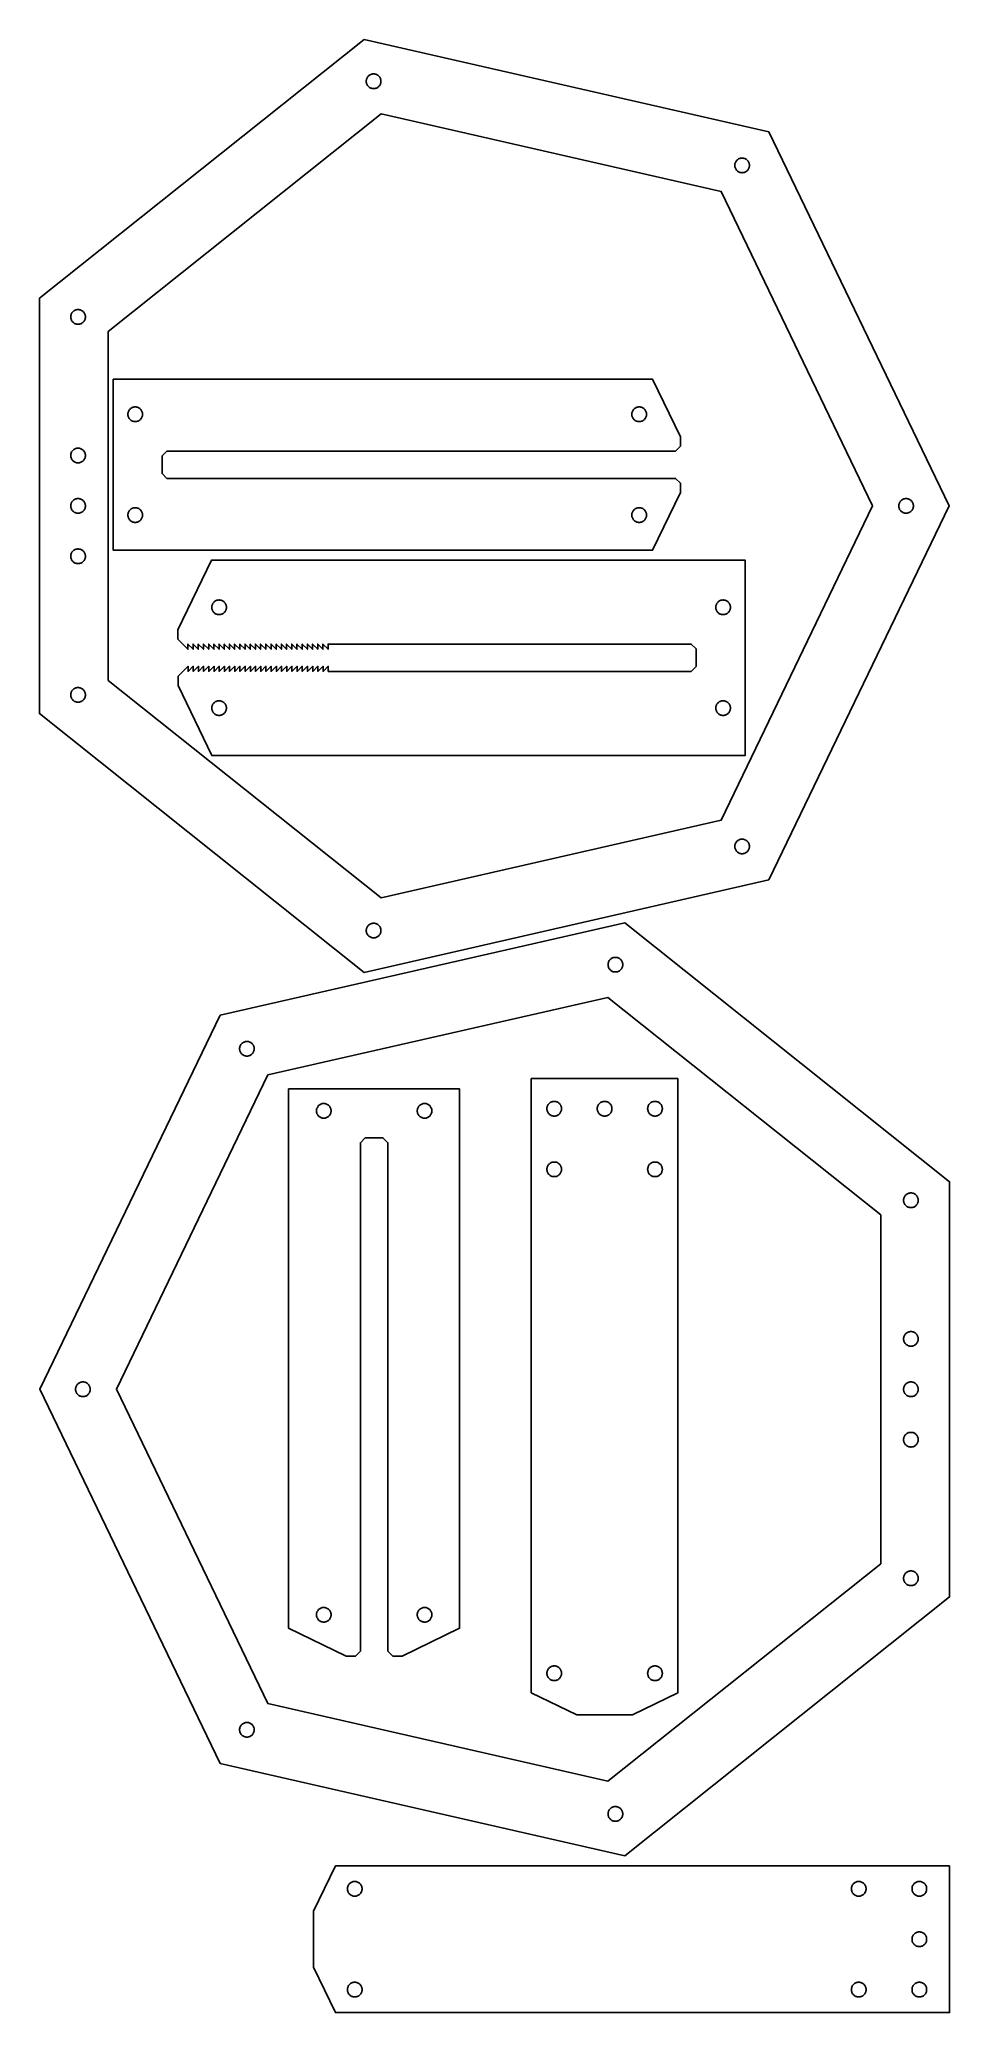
# Model space of a CAD drawing. Header units: millimetres. Extents: x -38 to 148, y -50 to 353.
import ezdxf

# ---------------------------------------------------------------- set-up
doc = ezdxf.new("R2010")
doc.units = ezdxf.units.MM
doc.header["$MEASUREMENT"] = 0
doc.layers.get('0').update_dxf_attribs({"lineweight": 0})

msp = doc.modelspace()

# ---------------------------------------------------------------- linework, layer by layer
at = {"color": 18, "lineweight": 25, "true_color": 0x000000}
for points in [[(110.59, 181.56), (147.42, 258.02), (110.59, 334.48), (27.85, 353.37), (-38.5, 300.46), (-38.5, 215.58), (27.85, 162.67), (110.59, 181.56)], [(28.3, 344.82), (28.3, 344.86), (28.31, 344.97), (28.33, 345.12), (28.37, 345.27), (28.42, 345.4), (28.48, 345.54), (28.56, 345.66), (28.65, 345.77), (28.74, 345.88), (28.85, 345.98), (28.96, 346.06), (29.09, 346.14), (29.22, 346.2), (29.36, 346.25), (29.5, 346.29), (29.65, 346.31), (29.76, 346.32), (29.8, 346.32), (29.84, 346.32), (29.96, 346.31), (30.11, 346.29), (30.25, 346.25), (30.39, 346.2), (30.52, 346.14), (30.64, 346.06), (30.76, 345.98), (30.86, 345.88), (30.96, 345.77), (31.05, 345.66), (31.12, 345.54), (31.18, 345.4), (31.23, 345.27), (31.27, 345.12), (31.29, 344.97), (31.3, 344.86), (31.3, 344.82), (31.3, 344.78), (31.29, 344.67), (31.27, 344.52), (31.23, 344.37), (31.18, 344.24), (31.12, 344.11), (31.05, 343.98), (30.96, 343.87), (30.86, 343.76), (30.76, 343.66), (30.64, 343.58), (30.52, 343.5), (30.39, 343.44), (30.25, 343.39), (30.11, 343.35), (29.96, 343.33), (29.84, 343.32), (29.8, 343.32), (29.76, 343.32), (29.65, 343.33), (29.5, 343.35), (29.36, 343.39), (29.22, 343.44), (29.09, 343.5), (28.96, 343.58), (28.85, 343.66), (28.74, 343.76), (28.65, 343.87), (28.56, 343.98), (28.48, 344.11), (28.42, 344.24), (28.37, 344.37), (28.33, 344.52), (28.31, 344.67), (28.3, 344.78), (28.3, 344.82)], [(-24.43, 222.36), (-24.43, 293.68), (31.33, 338.14), (100.86, 322.27), (131.8, 258.02), (100.86, 193.77), (31.33, 177.9), (-24.43, 222.36)], [(106.63, 327.63), (106.63, 327.59), (106.62, 327.48), (106.6, 327.33), (106.56, 327.18), (106.51, 327.05), (106.45, 326.91), (106.37, 326.79), (106.28, 326.68), (106.19, 326.57), (106.08, 326.47), (105.97, 326.39), (105.84, 326.31), (105.71, 326.25), (105.57, 326.2), (105.43, 326.16), (105.28, 326.14), (105.17, 326.13), (105.13, 326.13), (105.09, 326.13), (104.97, 326.14), (104.83, 326.16), (104.68, 326.2), (104.54, 326.25), (104.41, 326.31), (104.29, 326.39), (104.17, 326.47), (104.07, 326.57), (103.97, 326.68), (103.88, 326.79), (103.81, 326.91), (103.75, 327.05), (103.7, 327.18), (103.66, 327.33), (103.64, 327.48), (103.63, 327.59), (103.63, 327.63), (103.63, 327.67), (103.64, 327.78), (103.66, 327.93), (103.7, 328.08), (103.75, 328.21), (103.81, 328.35), (103.88, 328.47), (103.97, 328.58), (104.07, 328.69), (104.17, 328.79), (104.29, 328.87), (104.41, 328.95), (104.54, 329.01), (104.68, 329.06), (104.83, 329.1), (104.97, 329.12), (105.09, 329.13), (105.13, 329.13), (105.17, 329.13), (105.28, 329.12), (105.43, 329.1), (105.57, 329.06), (105.71, 329.01), (105.84, 328.95), (105.96, 328.87), (106.08, 328.79), (106.19, 328.69), (106.28, 328.58), (106.37, 328.47), (106.45, 328.35), (106.51, 328.21), (106.56, 328.08), (106.6, 327.93), (106.62, 327.78), (106.63, 327.67), (106.63, 327.63)], [(-32.1, 296.65), (-32.1, 296.69), (-32.1, 296.8), (-32.07, 296.95), (-32.04, 297.1), (-31.99, 297.23), (-31.92, 297.36), (-31.85, 297.49), (-31.76, 297.6), (-31.66, 297.71), (-31.56, 297.81), (-31.44, 297.89), (-31.32, 297.97), (-31.19, 298.03), (-31.05, 298.08), (-30.91, 298.12), (-30.76, 298.14), (-30.64, 298.15), (-30.6, 298.15), (-30.57, 298.15), (-30.45, 298.14), (-30.3, 298.12), (-30.16, 298.08), (-30.02, 298.03), (-29.89, 297.97), (-29.76, 297.89), (-29.65, 297.81), (-29.54, 297.71), (-29.45, 297.6), (-29.36, 297.49), (-29.28, 297.36), (-29.22, 297.23), (-29.17, 297.1), (-29.13, 296.95), (-29.11, 296.8), (-29.1, 296.69), (-29.1, 296.65), (-29.1, 296.61), (-29.11, 296.5), (-29.13, 296.35), (-29.17, 296.2), (-29.22, 296.06), (-29.28, 295.93), (-29.36, 295.81), (-29.45, 295.69), (-29.54, 295.59), (-29.65, 295.49), (-29.76, 295.41), (-29.89, 295.33), (-30.02, 295.27), (-30.16, 295.22), (-30.3, 295.18), (-30.45, 295.16), (-30.57, 295.15), (-30.6, 295.15), (-30.64, 295.15), (-30.76, 295.16), (-30.9, 295.18), (-31.05, 295.22), (-31.19, 295.27), (-31.32, 295.33), (-31.44, 295.41), (-31.56, 295.49), (-31.66, 295.59), (-31.76, 295.7), (-31.85, 295.81), (-31.92, 295.94), (-31.98, 296.07), (-32.04, 296.2), (-32.07, 296.35), (-32.1, 296.5), (-32.1, 296.61), (-32.1, 296.65)], [(-23.43, 265.19), (-23.43, 248.96), (86.83, 248.96), (92.55, 260.73), (92.54, 262.65), (91.53, 263.64), (-12.43, 263.64), (-13.42, 264.64), (-13.42, 268.24), (-12.43, 269.24), (91.53, 269.24), (92.54, 270.24), (92.54, 272.15), (86.83, 283.92), (86.83, 283.92), (86.83, 283.92), (86.81, 283.92), (86.79, 283.92), (86.75, 283.92), (86.71, 283.92), (86.65, 283.92), (86.59, 283.92), (86.51, 283.92), (86.43, 283.92), (86.34, 283.92), (86.24, 283.92), (86.13, 283.92), (86.01, 283.92), (85.88, 283.92), (85.74, 283.92), (85.59, 283.92), (85.44, 283.92), (85.27, 283.92), (85.1, 283.92), (84.92, 283.92), (84.73, 283.92), (84.53, 283.92), (84.32, 283.92), (84.11, 283.92), (83.88, 283.92), (83.65, 283.92), (83.41, 283.92), (83.16, 283.92), (82.91, 283.92), (82.64, 283.92), (82.37, 283.92), (82.09, 283.92), (81.81, 283.92), (81.51, 283.92), (81.21, 283.92), (80.9, 283.92), (80.59, 283.92), (80.26, 283.92), (79.93, 283.92), (79.6, 283.92), (79.25, 283.92), (78.9, 283.92), (78.54, 283.92), (78.18, 283.92), (77.81, 283.92), (77.43, 283.92), (77.05, 283.92), (76.66, 283.92), (76.26, 283.92), (75.86, 283.92), (75.45, 283.92), (75.03, 283.92), (74.61, 283.92), (74.18, 283.92), (73.75, 283.92), (73.31, 283.92), (72.87, 283.92), (72.42, 283.92), (71.96, 283.92), (71.5, 283.92), (71.03, 283.92), (70.56, 283.92), (70.08, 283.92), (69.6, 283.92), (69.12, 283.92), (68.62, 283.92), (68.13, 283.92), (67.63, 283.92), (67.12, 283.92), (66.61, 283.92), (66.09, 283.92), (65.57, 283.92), (65.05, 283.92), (64.52, 283.92), (63.99, 283.92), (63.45, 283.92), (62.91, 283.92), (62.36, 283.92), (61.81, 283.92), (61.26, 283.92), (60.7, 283.92), (60.14, 283.92), (59.58, 283.92), (59.01, 283.92), (58.44, 283.92), (57.86, 283.92), (57.28, 283.92), (56.7, 283.92), (56.12, 283.92), (55.53, 283.92), (54.94, 283.92), (54.35, 283.92), (53.75, 283.92), (53.15, 283.92), (52.55, 283.92), (51.94, 283.92), (51.34, 283.92), (50.73, 283.92), (50.12, 283.92), (49.5, 283.92), (48.89, 283.92), (48.27, 283.92), (47.65, 283.92), (47.02, 283.92), (46.4, 283.92), (45.77, 283.92), (45.15, 283.92), (44.52, 283.92), (43.89, 283.92), (43.25, 283.92), (42.62, 283.92), (41.98, 283.92), (41.35, 283.92), (40.71, 283.92), (40.07, 283.92), (39.43, 283.92), (38.79, 283.92), (38.15, 283.92), (37.51, 283.92), (36.86, 283.92), (36.22, 283.92), (35.57, 283.92), (34.93, 283.92), (34.28, 283.92), (33.64, 283.92), (32.99, 283.92), (32.35, 283.92), (31.7, 283.92), (31.05, 283.92), (30.41, 283.92), (29.76, 283.92), (29.12, 283.92), (28.47, 283.92), (27.83, 283.92), (27.18, 283.92), (26.54, 283.92), (25.9, 283.92), (25.25, 283.92), (24.61, 283.92), (23.97, 283.92), (23.33, 283.92), (22.69, 283.92), (22.05, 283.92), (21.42, 283.92), (20.78, 283.92), (20.15, 283.92), (19.52, 283.92), (18.88, 283.92), (18.26, 283.92), (17.63, 283.92), (17, 283.92), (16.38, 283.92), (15.75, 283.92), (15.13, 283.92), (14.52, 283.92), (13.9, 283.92), (13.29, 283.92), (12.67, 283.92), (12.06, 283.92), (11.46, 283.92), (10.85, 283.92), (10.25, 283.92), (9.65, 283.92), (9.06, 283.92), (8.46, 283.92), (7.87, 283.92), (7.28, 283.92), (6.7, 283.92), (6.12, 283.92), (5.54, 283.92), (4.97, 283.92), (4.39, 283.92), (3.83, 283.92), (3.26, 283.92), (2.7, 283.92), (2.14, 283.92), (1.59, 283.92), (1.04, 283.92), (0.5, 283.92), (-0.05, 283.92), (-0.58, 283.92), (-1.12, 283.92), (-1.65, 283.92), (-2.17, 283.92), (-2.69, 283.92), (-3.21, 283.92), (-3.72, 283.92), (-4.22, 283.92), (-4.73, 283.92), (-5.22, 283.92), (-5.71, 283.92), (-6.2, 283.92), (-6.68, 283.92), (-7.16, 283.92), (-7.63, 283.92), (-8.1, 283.92), (-8.56, 283.92), (-9.02, 283.92), (-9.47, 283.92), (-9.91, 283.92), (-10.35, 283.92), (-10.78, 283.92), (-11.21, 283.92), (-11.63, 283.92), (-12.05, 283.92), (-12.45, 283.92), (-12.86, 283.92), (-13.25, 283.92), (-13.64, 283.92), (-14.03, 283.92), (-14.41, 283.92), (-14.78, 283.92), (-15.14, 283.92), (-15.5, 283.92), (-15.85, 283.92), (-16.2, 283.92), (-16.53, 283.92), (-16.86, 283.92), (-17.19, 283.92), (-17.5, 283.92), (-17.81, 283.92), (-18.11, 283.92), (-18.41, 283.92), (-18.69, 283.92), (-18.97, 283.92), (-19.24, 283.92), (-19.51, 283.92), (-19.76, 283.92), (-20.01, 283.92), (-20.25, 283.92), (-20.48, 283.92), (-20.7, 283.92), (-20.92, 283.92), (-21.13, 283.92), (-21.33, 283.92), (-21.52, 283.92), (-21.7, 283.92), (-21.87, 283.92), (-22.04, 283.92), (-22.19, 283.92), (-22.34, 283.92), (-22.48, 283.92), (-22.61, 283.92), (-22.73, 283.92), (-22.84, 283.92), (-22.94, 283.92), (-23.03, 283.92), (-23.11, 283.92), (-23.19, 283.92), (-23.25, 283.92), (-23.31, 283.92), (-23.35, 283.92), (-23.38, 283.92), (-23.41, 283.92), (-23.42, 283.92), (-23.43, 283.92), (-23.43, 283.92), (-23.43, 265.19)], [(-17.43, 276.75), (-17.43, 276.71), (-17.44, 276.59), (-17.46, 276.44), (-17.5, 276.3), (-17.55, 276.16), (-17.61, 276.03), (-17.69, 275.91), (-17.77, 275.79), (-17.87, 275.69), (-17.98, 275.59), (-18.09, 275.5), (-18.22, 275.43), (-18.35, 275.37), (-18.49, 275.32), (-18.63, 275.28), (-18.78, 275.26), (-18.89, 275.25), (-18.93, 275.25), (-18.97, 275.25), (-19.09, 275.26), (-19.23, 275.28), (-19.38, 275.32), (-19.52, 275.37), (-19.65, 275.43), (-19.77, 275.5), (-19.89, 275.59), (-19.99, 275.69), (-20.09, 275.79), (-20.18, 275.91), (-20.25, 276.03), (-20.31, 276.16), (-20.36, 276.3), (-20.4, 276.44), (-20.42, 276.59), (-20.43, 276.71), (-20.43, 276.75), (-20.43, 276.79), (-20.42, 276.9), (-20.4, 277.05), (-20.36, 277.19), (-20.31, 277.33), (-20.25, 277.46), (-20.18, 277.59), (-20.09, 277.7), (-19.99, 277.81), (-19.89, 277.9), (-19.77, 277.99), (-19.65, 278.07), (-19.52, 278.13), (-19.38, 278.18), (-19.23, 278.22), (-19.09, 278.24), (-18.97, 278.25), (-18.93, 278.25), (-18.89, 278.25), (-18.78, 278.24), (-18.63, 278.22), (-18.49, 278.18), (-18.35, 278.13), (-18.22, 278.07), (-18.09, 277.99), (-17.98, 277.9), (-17.87, 277.81), (-17.78, 277.7), (-17.69, 277.59), (-17.61, 277.46), (-17.55, 277.33), (-17.5, 277.19), (-17.46, 277.05), (-17.44, 276.9), (-17.43, 276.79), (-17.43, 276.75)], [(85.58, 276.75), (85.58, 276.71), (85.57, 276.59), (85.55, 276.44), (85.51, 276.3), (85.46, 276.16), (85.4, 276.03), (85.33, 275.91), (85.24, 275.79), (85.14, 275.69), (85.04, 275.59), (84.92, 275.5), (84.8, 275.43), (84.67, 275.37), (84.53, 275.32), (84.39, 275.28), (84.24, 275.26), (84.12, 275.25), (84.08, 275.25), (84.04, 275.25), (83.93, 275.26), (83.78, 275.28), (83.64, 275.32), (83.5, 275.37), (83.37, 275.43), (83.24, 275.5), (83.13, 275.59), (83.02, 275.69), (82.93, 275.79), (82.84, 275.91), (82.76, 276.03), (82.7, 276.16), (82.65, 276.3), (82.61, 276.44), (82.59, 276.59), (82.58, 276.71), (82.58, 276.75), (82.58, 276.79), (82.59, 276.9), (82.61, 277.05), (82.65, 277.19), (82.7, 277.33), (82.76, 277.46), (82.84, 277.59), (82.93, 277.7), (83.02, 277.81), (83.13, 277.9), (83.24, 277.99), (83.37, 278.07), (83.5, 278.13), (83.64, 278.18), (83.78, 278.22), (83.93, 278.24), (84.04, 278.25), (84.08, 278.25), (84.12, 278.25), (84.24, 278.24), (84.39, 278.22), (84.53, 278.18), (84.67, 278.13), (84.8, 278.07), (84.92, 277.99), (85.04, 277.9), (85.14, 277.81), (85.24, 277.7), (85.33, 277.59), (85.4, 277.46), (85.46, 277.33), (85.51, 277.19), (85.55, 277.05), (85.57, 276.9), (85.58, 276.79), (85.58, 276.75)], [(-32.1, 268.32), (-32.1, 268.36), (-32.1, 268.47), (-32.07, 268.62), (-32.04, 268.77), (-31.99, 268.9), (-31.92, 269.04), (-31.85, 269.16), (-31.76, 269.28), (-31.66, 269.38), (-31.56, 269.48), (-31.44, 269.56), (-31.32, 269.64), (-31.19, 269.7), (-31.05, 269.75), (-30.91, 269.79), (-30.76, 269.81), (-30.64, 269.82), (-30.6, 269.82), (-30.57, 269.82), (-30.45, 269.81), (-30.3, 269.79), (-30.16, 269.75), (-30.02, 269.7), (-29.89, 269.64), (-29.76, 269.56), (-29.65, 269.48), (-29.54, 269.38), (-29.45, 269.28), (-29.36, 269.16), (-29.28, 269.04), (-29.22, 268.9), (-29.17, 268.77), (-29.13, 268.62), (-29.11, 268.47), (-29.1, 268.36), (-29.1, 268.32), (-29.1, 268.28), (-29.11, 268.17), (-29.13, 268.02), (-29.17, 267.88), (-29.22, 267.74), (-29.28, 267.61), (-29.36, 267.48), (-29.45, 267.37), (-29.54, 267.26), (-29.65, 267.16), (-29.76, 267.08), (-29.89, 267), (-30.02, 266.94), (-30.16, 266.89), (-30.3, 266.85), (-30.45, 266.83), (-30.57, 266.82), (-30.6, 266.82), (-30.64, 266.82), (-30.76, 266.83), (-30.9, 266.85), (-31.05, 266.89), (-31.19, 266.94), (-31.32, 267), (-31.44, 267.08), (-31.56, 267.16), (-31.66, 267.26), (-31.76, 267.37), (-31.85, 267.48), (-31.92, 267.61), (-31.98, 267.74), (-32.04, 267.88), (-32.07, 268.02), (-32.1, 268.17), (-32.1, 268.28), (-32.1, 268.32)], [(-32.1, 258.02), (-32.1, 258.06), (-32.1, 258.17), (-32.07, 258.32), (-32.04, 258.47), (-31.99, 258.6), (-31.92, 258.73), (-31.85, 258.86), (-31.76, 258.97), (-31.66, 259.08), (-31.56, 259.18), (-31.44, 259.26), (-31.32, 259.34), (-31.19, 259.4), (-31.05, 259.45), (-30.91, 259.49), (-30.76, 259.51), (-30.64, 259.52), (-30.6, 259.52), (-30.57, 259.52), (-30.45, 259.51), (-30.3, 259.49), (-30.16, 259.45), (-30.02, 259.4), (-29.89, 259.34), (-29.76, 259.26), (-29.65, 259.18), (-29.54, 259.08), (-29.45, 258.97), (-29.36, 258.86), (-29.28, 258.73), (-29.22, 258.6), (-29.17, 258.47), (-29.13, 258.32), (-29.11, 258.17), (-29.1, 258.06), (-29.1, 258.02), (-29.1, 257.98), (-29.11, 257.87), (-29.13, 257.72), (-29.17, 257.57), (-29.22, 257.44), (-29.28, 257.3), (-29.36, 257.18), (-29.45, 257.07), (-29.54, 256.96), (-29.65, 256.86), (-29.76, 256.78), (-29.89, 256.7), (-30.02, 256.64), (-30.16, 256.59), (-30.3, 256.55), (-30.45, 256.53), (-30.57, 256.52), (-30.6, 256.52), (-30.64, 256.52), (-30.76, 256.53), (-30.9, 256.55), (-31.05, 256.59), (-31.19, 256.64), (-31.32, 256.7), (-31.44, 256.78), (-31.56, 256.86), (-31.66, 256.96), (-31.76, 257.07), (-31.85, 257.18), (-31.92, 257.3), (-31.98, 257.44), (-32.04, 257.57), (-32.07, 257.72), (-32.1, 257.87), (-32.1, 257.98), (-32.1, 258.02)], [(140.15, 258.02), (140.15, 257.98), (140.14, 257.87), (140.12, 257.72), (140.08, 257.57), (140.03, 257.44), (139.97, 257.3), (139.89, 257.18), (139.81, 257.07), (139.71, 256.96), (139.6, 256.86), (139.49, 256.78), (139.36, 256.7), (139.23, 256.64), (139.09, 256.59), (138.95, 256.55), (138.8, 256.53), (138.69, 256.52), (138.65, 256.52), (138.61, 256.52), (138.49, 256.53), (138.35, 256.55), (138.2, 256.59), (138.06, 256.64), (137.93, 256.7), (137.81, 256.78), (137.69, 256.86), (137.59, 256.96), (137.49, 257.07), (137.41, 257.18), (137.33, 257.3), (137.27, 257.44), (137.22, 257.57), (137.18, 257.72), (137.16, 257.87), (137.15, 257.98), (137.15, 258.02), (137.15, 258.06), (137.16, 258.17), (137.18, 258.32), (137.22, 258.47), (137.27, 258.6), (137.33, 258.73), (137.41, 258.86), (137.49, 258.97), (137.59, 259.08), (137.69, 259.18), (137.81, 259.26), (137.93, 259.34), (138.06, 259.4), (138.2, 259.45), (138.35, 259.49), (138.49, 259.51), (138.61, 259.52), (138.65, 259.52), (138.69, 259.52), (138.8, 259.51), (138.95, 259.49), (139.09, 259.45), (139.23, 259.4), (139.36, 259.34), (139.49, 259.26), (139.6, 259.18), (139.71, 259.08), (139.8, 258.97), (139.89, 258.86), (139.97, 258.73), (140.03, 258.6), (140.08, 258.47), (140.12, 258.32), (140.14, 258.17), (140.15, 258.06), (140.15, 258.02)], [(-17.43, 256.14), (-17.43, 256.11), (-17.44, 255.99), (-17.46, 255.84), (-17.5, 255.7), (-17.55, 255.56), (-17.61, 255.43), (-17.69, 255.31), (-17.77, 255.19), (-17.87, 255.08), (-17.98, 254.99), (-18.09, 254.9), (-18.22, 254.83), (-18.35, 254.76), (-18.49, 254.71), (-18.63, 254.68), (-18.78, 254.65), (-18.89, 254.65), (-18.93, 254.65), (-18.97, 254.65), (-19.09, 254.65), (-19.23, 254.68), (-19.38, 254.71), (-19.52, 254.76), (-19.65, 254.83), (-19.77, 254.9), (-19.89, 254.99), (-19.99, 255.08), (-20.09, 255.19), (-20.18, 255.31), (-20.25, 255.43), (-20.31, 255.56), (-20.36, 255.7), (-20.4, 255.84), (-20.42, 255.99), (-20.43, 256.11), (-20.43, 256.14), (-20.43, 256.18), (-20.42, 256.3), (-20.4, 256.45), (-20.36, 256.59), (-20.31, 256.73), (-20.25, 256.86), (-20.18, 256.98), (-20.09, 257.1), (-19.99, 257.21), (-19.89, 257.3), (-19.77, 257.39), (-19.65, 257.46), (-19.52, 257.53), (-19.38, 257.58), (-19.23, 257.61), (-19.09, 257.64), (-18.97, 257.64), (-18.93, 257.64), (-18.89, 257.64), (-18.78, 257.64), (-18.63, 257.61), (-18.49, 257.58), (-18.35, 257.53), (-18.22, 257.46), (-18.09, 257.39), (-17.98, 257.3), (-17.87, 257.21), (-17.78, 257.1), (-17.69, 256.98), (-17.61, 256.86), (-17.55, 256.73), (-17.5, 256.59), (-17.46, 256.45), (-17.44, 256.3), (-17.43, 256.18), (-17.43, 256.14)], [(85.58, 256.14), (85.58, 256.11), (85.57, 255.99), (85.55, 255.84), (85.51, 255.7), (85.46, 255.56), (85.4, 255.43), (85.33, 255.31), (85.24, 255.19), (85.14, 255.08), (85.04, 254.99), (84.92, 254.9), (84.8, 254.83), (84.67, 254.76), (84.53, 254.71), (84.39, 254.68), (84.24, 254.65), (84.12, 254.65), (84.08, 254.65), (84.04, 254.65), (83.93, 254.65), (83.78, 254.68), (83.64, 254.71), (83.5, 254.76), (83.37, 254.83), (83.24, 254.9), (83.13, 254.99), (83.02, 255.08), (82.93, 255.19), (82.84, 255.31), (82.76, 255.43), (82.7, 255.56), (82.65, 255.7), (82.61, 255.84), (82.59, 255.99), (82.58, 256.11), (82.58, 256.14), (82.58, 256.18), (82.59, 256.3), (82.61, 256.45), (82.65, 256.59), (82.7, 256.73), (82.76, 256.86), (82.84, 256.98), (82.93, 257.1), (83.02, 257.21), (83.13, 257.3), (83.24, 257.39), (83.37, 257.46), (83.5, 257.53), (83.64, 257.58), (83.78, 257.61), (83.93, 257.64), (84.04, 257.64), (84.08, 257.64), (84.12, 257.64), (84.24, 257.64), (84.39, 257.61), (84.53, 257.58), (84.67, 257.53), (84.8, 257.46), (84.92, 257.39), (85.04, 257.3), (85.14, 257.21), (85.24, 257.1), (85.33, 256.98), (85.4, 256.86), (85.46, 256.73), (85.51, 256.59), (85.55, 256.45), (85.57, 256.3), (85.58, 256.18), (85.58, 256.14)], [(-32.1, 247.72), (-32.1, 247.76), (-32.1, 247.87), (-32.07, 248.02), (-32.04, 248.17), (-31.99, 248.3), (-31.92, 248.43), (-31.85, 248.56), (-31.76, 248.67), (-31.66, 248.78), (-31.56, 248.88), (-31.44, 248.96), (-31.32, 249.04), (-31.19, 249.1), (-31.05, 249.15), (-30.91, 249.19), (-30.76, 249.21), (-30.64, 249.22), (-30.6, 249.22), (-30.57, 249.22), (-30.45, 249.21), (-30.3, 249.19), (-30.16, 249.15), (-30.02, 249.1), (-29.89, 249.04), (-29.76, 248.96), (-29.65, 248.88), (-29.54, 248.78), (-29.45, 248.67), (-29.36, 248.56), (-29.28, 248.43), (-29.22, 248.3), (-29.17, 248.17), (-29.13, 248.02), (-29.11, 247.87), (-29.1, 247.76), (-29.1, 247.72), (-29.1, 247.68), (-29.11, 247.57), (-29.13, 247.42), (-29.17, 247.27), (-29.22, 247.13), (-29.28, 247), (-29.36, 246.88), (-29.45, 246.76), (-29.54, 246.66), (-29.65, 246.56), (-29.76, 246.47), (-29.89, 246.4), (-30.02, 246.34), (-30.16, 246.29), (-30.3, 246.25), (-30.45, 246.23), (-30.57, 246.22), (-30.6, 246.22), (-30.64, 246.22), (-30.76, 246.23), (-30.9, 246.25), (-31.05, 246.29), (-31.19, 246.34), (-31.32, 246.4), (-31.44, 246.47), (-31.56, 246.56), (-31.66, 246.66), (-31.76, 246.76), (-31.85, 246.88), (-31.92, 247), (-31.98, 247.13), (-32.04, 247.27), (-32.07, 247.42), (-32.1, 247.57), (-32.1, 247.68), (-32.1, 247.72)], [(105.73, 206.99), (105.73, 246.96), (-3.32, 246.96), (-10.24, 232.7), (-10.23, 230.79), (-9.22, 229.79), (-8.16, 228.73), (-8.16, 229.79), (-7.1, 228.73), (-7.1, 229.79), (-6.04, 228.73), (-6.04, 229.79), (-4.98, 228.73), (-4.98, 229.79), (-3.91, 228.73), (-3.91, 229.79), (-2.85, 228.73), (-2.85, 229.79), (-1.79, 228.73), (-1.79, 229.79), (-0.73, 228.73), (-0.73, 229.79), (0.33, 228.73), (0.33, 229.79), (1.39, 228.73), (1.39, 229.79), (2.46, 228.73), (2.46, 229.79), (3.52, 228.73), (3.52, 229.79), (4.58, 228.73), (4.58, 229.79), (5.64, 228.73), (5.64, 229.79), (6.7, 228.73), (6.7, 229.79), (7.77, 228.73), (7.77, 229.79), (8.83, 228.73), (8.83, 229.79), (9.89, 228.73), (9.89, 229.79), (10.95, 228.73), (10.95, 229.79), (12.01, 228.73), (12.01, 229.79), (13.07, 228.73), (13.07, 229.79), (14.14, 228.73), (14.14, 229.79), (15.2, 228.73), (15.2, 229.79), (16.26, 228.73), (16.26, 229.79), (17.32, 228.73), (17.32, 229.79), (18.38, 228.73), (18.38, 229.79), (19.45, 228.73), (19.45, 229.79), (20.51, 228.73), (20.51, 229.79), (94.73, 229.79), (95.73, 228.79), (95.73, 225.19), (94.73, 224.19), (20.54, 224.19), (20.54, 225.25), (19.48, 224.19), (19.48, 225.25), (18.42, 224.19), (18.42, 225.25), (17.35, 224.19), (17.35, 225.25), (16.29, 224.19), (16.29, 225.25), (15.23, 224.19), (15.23, 225.25), (14.17, 224.19), (14.17, 225.25), (13.11, 224.19), (13.11, 225.25), (12.04, 224.19), (12.04, 225.25), (10.98, 224.19), (10.98, 225.25), (9.92, 224.19), (9.92, 225.25), (8.86, 224.19), (8.86, 225.25), (7.8, 224.19), (7.8, 225.25), (6.74, 224.19), (6.74, 225.25), (5.67, 224.19), (5.67, 225.25), (4.61, 224.19), (4.61, 225.25), (3.55, 224.19), (3.55, 225.25), (2.49, 224.19), (2.49, 225.25), (1.43, 224.19), (1.43, 225.25), (0.36, 224.19), (0.36, 225.25), (-0.7, 224.19), (-0.7, 225.25), (-1.76, 224.19), (-1.76, 225.25), (-2.82, 224.19), (-2.82, 225.25), (-3.88, 224.19), (-3.88, 225.25), (-4.95, 224.19), (-4.95, 225.25), (-6.01, 224.19), (-6.01, 225.25), (-7.07, 224.19), (-7.07, 225.25), (-8.13, 224.19), (-8.13, 225.25), (-9.19, 224.19), (-10.18, 223.21), (-10.18, 221.28), (-3.29, 206.97), (105.73, 206.97), (105.73, 206.99)], [(-3.28, 237.29), (-3.28, 237.33), (-3.27, 237.44), (-3.25, 237.59), (-3.21, 237.73), (-3.16, 237.87), (-3.1, 238), (-3.02, 238.13), (-2.93, 238.24), (-2.84, 238.35), (-2.73, 238.45), (-2.62, 238.53), (-2.49, 238.61), (-2.36, 238.67), (-2.22, 238.72), (-2.08, 238.76), (-1.93, 238.78), (-1.82, 238.79), (-1.78, 238.79), (-1.74, 238.79), (-1.62, 238.78), (-1.47, 238.76), (-1.33, 238.72), (-1.19, 238.67), (-1.06, 238.61), (-0.94, 238.53), (-0.82, 238.45), (-0.72, 238.35), (-0.62, 238.24), (-0.53, 238.13), (-0.46, 238), (-0.4, 237.87), (-0.35, 237.73), (-0.31, 237.59), (-0.29, 237.44), (-0.28, 237.33), (-0.28, 237.29), (-0.28, 237.25), (-0.29, 237.14), (-0.31, 236.99), (-0.35, 236.84), (-0.4, 236.71), (-0.46, 236.57), (-0.53, 236.45), (-0.62, 236.33), (-0.72, 236.23), (-0.82, 236.13), (-0.94, 236.05), (-1.06, 235.97), (-1.19, 235.91), (-1.33, 235.86), (-1.47, 235.82), (-1.62, 235.8), (-1.74, 235.79), (-1.78, 235.79), (-1.82, 235.79), (-1.93, 235.8), (-2.08, 235.82), (-2.22, 235.86), (-2.36, 235.91), (-2.49, 235.97), (-2.62, 236.05), (-2.73, 236.13), (-2.84, 236.23), (-2.93, 236.33), (-3.02, 236.45), (-3.1, 236.57), (-3.16, 236.71), (-3.21, 236.84), (-3.25, 236.99), (-3.27, 237.14), (-3.28, 237.25), (-3.28, 237.29)], [(99.74, 237.29), (99.74, 237.33), (99.75, 237.44), (99.77, 237.59), (99.81, 237.73), (99.86, 237.87), (99.92, 238), (100, 238.13), (100.08, 238.24), (100.18, 238.35), (100.29, 238.45), (100.4, 238.53), (100.53, 238.61), (100.66, 238.67), (100.8, 238.72), (100.94, 238.76), (101.09, 238.78), (101.2, 238.79), (101.24, 238.79), (101.28, 238.79), (101.39, 238.78), (101.54, 238.76), (101.69, 238.72), (101.83, 238.67), (101.96, 238.61), (102.08, 238.53), (102.2, 238.45), (102.3, 238.35), (102.4, 238.24), (102.48, 238.13), (102.56, 238), (102.62, 237.87), (102.67, 237.73), (102.71, 237.59), (102.73, 237.44), (102.74, 237.33), (102.74, 237.29), (102.74, 237.25), (102.73, 237.14), (102.71, 236.99), (102.67, 236.84), (102.62, 236.71), (102.56, 236.57), (102.48, 236.45), (102.4, 236.33), (102.3, 236.23), (102.2, 236.13), (102.08, 236.05), (101.96, 235.97), (101.83, 235.91), (101.69, 235.86), (101.54, 235.82), (101.39, 235.8), (101.28, 235.79), (101.24, 235.79), (101.2, 235.79), (101.09, 235.8), (100.94, 235.82), (100.8, 235.86), (100.66, 235.91), (100.53, 235.97), (100.4, 236.05), (100.29, 236.13), (100.18, 236.23), (100.08, 236.33), (100, 236.45), (99.92, 236.57), (99.86, 236.71), (99.81, 236.84), (99.77, 236.99), (99.75, 237.14), (99.74, 237.25), (99.74, 237.29)], [(-32.1, 219.39), (-32.1, 219.43), (-32.1, 219.54), (-32.07, 219.69), (-32.04, 219.84), (-31.99, 219.97), (-31.92, 220.11), (-31.85, 220.23), (-31.76, 220.34), (-31.66, 220.45), (-31.56, 220.55), (-31.44, 220.63), (-31.32, 220.71), (-31.19, 220.77), (-31.05, 220.82), (-30.91, 220.86), (-30.76, 220.88), (-30.64, 220.89), (-30.6, 220.89), (-30.57, 220.89), (-30.45, 220.88), (-30.3, 220.86), (-30.16, 220.82), (-30.02, 220.77), (-29.89, 220.71), (-29.76, 220.63), (-29.65, 220.55), (-29.54, 220.45), (-29.45, 220.34), (-29.36, 220.23), (-29.28, 220.11), (-29.22, 219.97), (-29.17, 219.84), (-29.13, 219.69), (-29.11, 219.54), (-29.1, 219.43), (-29.1, 219.39), (-29.1, 219.35), (-29.11, 219.24), (-29.13, 219.09), (-29.17, 218.94), (-29.22, 218.81), (-29.28, 218.68), (-29.36, 218.55), (-29.45, 218.44), (-29.54, 218.33), (-29.65, 218.23), (-29.76, 218.15), (-29.89, 218.07), (-30.02, 218.01), (-30.16, 217.96), (-30.3, 217.92), (-30.45, 217.9), (-30.57, 217.89), (-30.6, 217.89), (-30.64, 217.89), (-30.76, 217.9), (-30.9, 217.92), (-31.05, 217.96), (-31.19, 218.01), (-31.32, 218.07), (-31.44, 218.15), (-31.56, 218.23), (-31.66, 218.33), (-31.76, 218.44), (-31.85, 218.55), (-31.92, 218.68), (-31.98, 218.81), (-32.04, 218.94), (-32.07, 219.09), (-32.1, 219.24), (-32.1, 219.35), (-32.1, 219.39)], [(-3.28, 216.69), (-3.28, 216.73), (-3.27, 216.84), (-3.25, 216.99), (-3.21, 217.13), (-3.16, 217.27), (-3.1, 217.4), (-3.02, 217.53), (-2.93, 217.64), (-2.84, 217.75), (-2.73, 217.84), (-2.62, 217.93), (-2.49, 218.01), (-2.36, 218.07), (-2.22, 218.12), (-2.08, 218.16), (-1.93, 218.18), (-1.82, 218.19), (-1.78, 218.19), (-1.74, 218.19), (-1.62, 218.18), (-1.47, 218.16), (-1.33, 218.12), (-1.19, 218.07), (-1.06, 218.01), (-0.94, 217.93), (-0.82, 217.84), (-0.72, 217.75), (-0.62, 217.64), (-0.53, 217.53), (-0.46, 217.4), (-0.4, 217.27), (-0.35, 217.13), (-0.31, 216.99), (-0.29, 216.84), (-0.28, 216.73), (-0.28, 216.69), (-0.28, 216.65), (-0.29, 216.53), (-0.31, 216.38), (-0.35, 216.24), (-0.4, 216.1), (-0.46, 215.97), (-0.53, 215.85), (-0.62, 215.73), (-0.72, 215.63), (-0.82, 215.53), (-0.94, 215.44), (-1.06, 215.37), (-1.19, 215.31), (-1.33, 215.25), (-1.47, 215.22), (-1.62, 215.19), (-1.74, 215.19), (-1.78, 215.19), (-1.82, 215.19), (-1.93, 215.19), (-2.08, 215.22), (-2.22, 215.25), (-2.36, 215.31), (-2.49, 215.37), (-2.62, 215.44), (-2.73, 215.53), (-2.84, 215.63), (-2.93, 215.73), (-3.02, 215.85), (-3.1, 215.97), (-3.16, 216.1), (-3.21, 216.24), (-3.25, 216.38), (-3.27, 216.53), (-3.28, 216.65), (-3.28, 216.69)], [(99.74, 216.69), (99.74, 216.73), (99.75, 216.84), (99.77, 216.99), (99.81, 217.13), (99.86, 217.27), (99.92, 217.4), (100, 217.53), (100.08, 217.64), (100.18, 217.75), (100.29, 217.84), (100.4, 217.93), (100.53, 218.01), (100.66, 218.07), (100.8, 218.12), (100.94, 218.16), (101.09, 218.18), (101.2, 218.19), (101.24, 218.19), (101.28, 218.19), (101.39, 218.18), (101.54, 218.16), (101.69, 218.12), (101.83, 218.07), (101.96, 218.01), (102.08, 217.93), (102.2, 217.84), (102.3, 217.75), (102.4, 217.64), (102.48, 217.53), (102.56, 217.4), (102.62, 217.27), (102.67, 217.13), (102.71, 216.99), (102.73, 216.84), (102.74, 216.73), (102.74, 216.69), (102.74, 216.65), (102.73, 216.53), (102.71, 216.38), (102.67, 216.24), (102.62, 216.1), (102.56, 215.97), (102.48, 215.85), (102.4, 215.73), (102.3, 215.63), (102.2, 215.53), (102.08, 215.44), (101.96, 215.37), (101.83, 215.31), (101.69, 215.25), (101.54, 215.22), (101.39, 215.19), (101.28, 215.19), (101.24, 215.19), (101.2, 215.19), (101.09, 215.19), (100.94, 215.22), (100.8, 215.25), (100.66, 215.31), (100.53, 215.37), (100.4, 215.44), (100.29, 215.53), (100.18, 215.63), (100.08, 215.73), (100, 215.85), (99.92, 215.97), (99.86, 216.1), (99.81, 216.24), (99.77, 216.38), (99.75, 216.53), (99.74, 216.65), (99.74, 216.69)], [(106.63, 188.41), (106.63, 188.37), (106.62, 188.26), (106.6, 188.11), (106.56, 187.96), (106.51, 187.83), (106.45, 187.7), (106.37, 187.57), (106.28, 187.46), (106.19, 187.35), (106.08, 187.25), (105.97, 187.17), (105.84, 187.09), (105.71, 187.03), (105.57, 186.98), (105.43, 186.94), (105.28, 186.92), (105.17, 186.91), (105.13, 186.91), (105.09, 186.91), (104.97, 186.92), (104.83, 186.94), (104.68, 186.98), (104.54, 187.03), (104.41, 187.09), (104.29, 187.17), (104.17, 187.25), (104.07, 187.35), (103.97, 187.46), (103.88, 187.57), (103.81, 187.7), (103.75, 187.83), (103.7, 187.96), (103.66, 188.11), (103.64, 188.26), (103.63, 188.37), (103.63, 188.41), (103.63, 188.45), (103.64, 188.56), (103.66, 188.71), (103.7, 188.86), (103.75, 188.99), (103.81, 189.12), (103.88, 189.25), (103.97, 189.36), (104.07, 189.47), (104.17, 189.57), (104.29, 189.65), (104.41, 189.73), (104.54, 189.79), (104.68, 189.84), (104.83, 189.88), (104.97, 189.9), (105.09, 189.91), (105.13, 189.91), (105.17, 189.91), (105.28, 189.9), (105.43, 189.88), (105.57, 189.84), (105.71, 189.79), (105.84, 189.73), (105.96, 189.65), (106.08, 189.57), (106.19, 189.47), (106.28, 189.37), (106.37, 189.25), (106.45, 189.13), (106.51, 188.99), (106.56, 188.86), (106.6, 188.71), (106.62, 188.56), (106.63, 188.45), (106.63, 188.41)], [(-1.57, 153.91), (-38.39, 77.44), (-1.57, 0.98), (81.17, -17.91), (147.53, 35.01), (147.53, 119.88), (81.17, 172.79), (-1.57, 153.91)], [(28.3, 171.22), (28.3, 171.26), (28.31, 171.37), (28.33, 171.52), (28.37, 171.67), (28.42, 171.8), (28.48, 171.93), (28.56, 172.06), (28.65, 172.17), (28.74, 172.28), (28.85, 172.38), (28.96, 172.46), (29.09, 172.54), (29.22, 172.6), (29.36, 172.65), (29.5, 172.69), (29.65, 172.71), (29.76, 172.72), (29.8, 172.72), (29.84, 172.72), (29.96, 172.71), (30.11, 172.69), (30.25, 172.65), (30.39, 172.6), (30.52, 172.54), (30.64, 172.46), (30.76, 172.38), (30.86, 172.28), (30.96, 172.17), (31.05, 172.06), (31.12, 171.93), (31.18, 171.8), (31.23, 171.67), (31.27, 171.52), (31.29, 171.37), (31.3, 171.26), (31.3, 171.22), (31.3, 171.18), (31.29, 171.07), (31.27, 170.92), (31.23, 170.77), (31.18, 170.63), (31.12, 170.5), (31.05, 170.38), (30.96, 170.26), (30.86, 170.16), (30.76, 170.06), (30.64, 169.98), (30.52, 169.9), (30.39, 169.84), (30.25, 169.79), (30.11, 169.75), (29.96, 169.73), (29.84, 169.72), (29.8, 169.72), (29.76, 169.72), (29.65, 169.73), (29.5, 169.75), (29.36, 169.79), (29.22, 169.84), (29.09, 169.9), (28.96, 169.98), (28.85, 170.06), (28.74, 170.16), (28.65, 170.26), (28.56, 170.38), (28.48, 170.5), (28.42, 170.63), (28.37, 170.77), (28.33, 170.92), (28.31, 171.07), (28.3, 171.18), (28.3, 171.22)], [(80.72, 164.25), (80.72, 164.21), (80.72, 164.09), (80.69, 163.94), (80.66, 163.8), (80.61, 163.66), (80.54, 163.53), (80.47, 163.41), (80.38, 163.29), (80.28, 163.19), (80.18, 163.09), (80.06, 163), (79.94, 162.93), (79.81, 162.86), (79.67, 162.81), (79.53, 162.78), (79.38, 162.75), (79.26, 162.75), (79.22, 162.75), (79.19, 162.75), (79.07, 162.75), (78.92, 162.78), (78.78, 162.81), (78.64, 162.86), (78.51, 162.93), (78.39, 163), (78.27, 163.09), (78.16, 163.19), (78.07, 163.29), (77.98, 163.41), (77.91, 163.53), (77.84, 163.66), (77.79, 163.8), (77.76, 163.94), (77.73, 164.09), (77.72, 164.21), (77.72, 164.25), (77.72, 164.28), (77.73, 164.4), (77.76, 164.55), (77.79, 164.69), (77.84, 164.83), (77.91, 164.96), (77.98, 165.08), (78.07, 165.2), (78.16, 165.31), (78.27, 165.4), (78.39, 165.49), (78.51, 165.56), (78.64, 165.63), (78.78, 165.68), (78.92, 165.71), (79.07, 165.74), (79.19, 165.74), (79.22, 165.74), (79.26, 165.74), (79.38, 165.74), (79.53, 165.71), (79.67, 165.68), (79.81, 165.63), (79.94, 165.56), (80.06, 165.49), (80.18, 165.4), (80.28, 165.31), (80.38, 165.2), (80.47, 165.08), (80.54, 164.96), (80.61, 164.83), (80.66, 164.69), (80.69, 164.55), (80.72, 164.4), (80.72, 164.28), (80.72, 164.25)], [(133.46, 113.1), (133.46, 41.79), (77.7, -2.68), (8.17, 13.19), (-22.77, 77.44), (8.17, 141.7), (77.7, 157.56), (133.46, 113.1)], [(2.4, 147.05), (2.4, 147.09), (2.41, 147.2), (2.43, 147.35), (2.47, 147.5), (2.52, 147.64), (2.58, 147.77), (2.66, 147.89), (2.74, 148.01), (2.84, 148.11), (2.94, 148.21), (3.06, 148.29), (3.18, 148.37), (3.31, 148.43), (3.45, 148.48), (3.6, 148.52), (3.75, 148.54), (3.86, 148.55), (3.9, 148.55), (3.94, 148.55), (4.05, 148.54), (4.2, 148.52), (4.34, 148.48), (4.48, 148.43), (4.61, 148.37), (4.74, 148.29), (4.85, 148.21), (4.96, 148.11), (5.06, 148.01), (5.14, 147.89), (5.22, 147.77), (5.28, 147.64), (5.33, 147.5), (5.37, 147.35), (5.39, 147.2), (5.4, 147.09), (5.4, 147.05), (5.4, 147.01), (5.39, 146.9), (5.37, 146.75), (5.33, 146.61), (5.28, 146.47), (5.22, 146.34), (5.14, 146.21), (5.06, 146.1), (4.96, 145.99), (4.85, 145.89), (4.74, 145.81), (4.61, 145.73), (4.48, 145.67), (4.34, 145.62), (4.2, 145.58), (4.05, 145.56), (3.94, 145.55), (3.9, 145.55), (3.86, 145.55), (3.75, 145.56), (3.6, 145.58), (3.45, 145.62), (3.32, 145.67), (3.19, 145.73), (3.06, 145.81), (2.95, 145.9), (2.84, 145.99), (2.74, 146.1), (2.66, 146.21), (2.58, 146.34), (2.52, 146.47), (2.47, 146.61), (2.43, 146.75), (2.41, 146.9), (2.4, 147.01), (2.4, 147.05)], [(28.66, 138.85), (12.43, 138.85), (12.43, 28.59), (24.2, 22.88), (26.12, 22.89), (27.11, 23.89), (27.11, 127.85), (28.11, 128.85), (31.71, 128.85), (32.71, 127.85), (32.71, 23.9), (33.71, 22.89), (35.62, 22.89), (47.39, 28.6), (47.39, 28.6), (47.39, 28.6), (47.39, 28.62), (47.39, 28.64), (47.39, 28.68), (47.39, 28.72), (47.39, 28.78), (47.39, 28.84), (47.39, 28.91), (47.39, 29), (47.39, 29.09), (47.39, 29.19), (47.39, 29.3), (47.39, 29.42), (47.39, 29.55), (47.39, 29.69), (47.39, 29.83), (47.39, 29.99), (47.39, 30.16), (47.39, 30.33), (47.39, 30.51), (47.39, 30.7), (47.39, 30.9), (47.39, 31.11), (47.39, 31.32), (47.39, 31.55), (47.39, 31.78), (47.39, 32.02), (47.39, 32.27), (47.39, 32.52), (47.39, 32.78), (47.39, 33.06), (47.39, 33.33), (47.39, 33.62), (47.39, 33.91), (47.39, 34.22), (47.39, 34.52), (47.39, 34.84), (47.39, 35.16), (47.39, 35.49), (47.39, 35.83), (47.39, 36.17), (47.39, 36.53), (47.39, 36.88), (47.39, 37.25), (47.39, 37.62), (47.39, 38), (47.39, 38.38), (47.39, 38.77), (47.39, 39.17), (47.39, 39.57), (47.39, 39.98), (47.39, 40.4), (47.39, 40.82), (47.39, 41.24), (47.39, 41.68), (47.39, 42.12), (47.39, 42.56), (47.39, 43.01), (47.39, 43.47), (47.39, 43.93), (47.39, 44.39), (47.39, 44.87), (47.39, 45.34), (47.39, 45.82), (47.39, 46.31), (47.39, 46.8), (47.39, 47.3), (47.39, 47.8), (47.39, 48.31), (47.39, 48.82), (47.39, 49.34), (47.39, 49.86), (47.39, 50.38), (47.39, 50.91), (47.39, 51.44), (47.39, 51.98), (47.39, 52.52), (47.39, 53.07), (47.39, 53.62), (47.39, 54.17), (47.39, 54.73), (47.39, 55.29), (47.39, 55.85), (47.39, 56.42), (47.39, 56.99), (47.39, 57.57), (47.39, 58.14), (47.39, 58.73), (47.39, 59.31), (47.39, 59.9), (47.39, 60.49), (47.39, 61.08), (47.39, 61.68), (47.39, 62.28), (47.39, 62.88), (47.39, 63.48), (47.39, 64.09), (47.39, 64.7), (47.39, 65.31), (47.39, 65.93), (47.39, 66.54), (47.39, 67.16), (47.39, 67.78), (47.39, 68.4), (47.39, 69.03), (47.39, 69.65), (47.39, 70.28), (47.39, 70.91), (47.39, 71.54), (47.39, 72.17), (47.39, 72.81), (47.39, 73.44), (47.39, 74.08), (47.39, 74.72), (47.39, 75.36), (47.39, 76), (47.39, 76.64), (47.39, 77.28), (47.39, 77.92), (47.39, 78.57), (47.39, 79.21), (47.39, 79.85), (47.39, 80.5), (47.39, 81.14), (47.39, 81.79), (47.39, 82.43), (47.39, 83.08), (47.39, 83.73), (47.39, 84.37), (47.39, 85.02), (47.39, 85.66), (47.39, 86.31), (47.39, 86.96), (47.39, 87.6), (47.39, 88.24), (47.39, 88.89), (47.39, 89.53), (47.39, 90.17), (47.39, 90.82), (47.39, 91.46), (47.39, 92.1), (47.39, 92.74), (47.39, 93.37), (47.39, 94.01), (47.39, 94.64), (47.39, 95.28), (47.39, 95.91), (47.39, 96.54), (47.39, 97.17), (47.39, 97.8), (47.39, 98.43), (47.39, 99.05), (47.39, 99.67), (47.39, 100.29), (47.39, 100.91), (47.39, 101.53), (47.39, 102.14), (47.39, 102.75), (47.39, 103.36), (47.39, 103.97), (47.39, 104.57), (47.39, 105.18), (47.39, 105.78), (47.39, 106.37), (47.39, 106.97), (47.39, 107.56), (47.39, 108.14), (47.39, 108.73), (47.39, 109.31), (47.39, 109.89), (47.39, 110.46), (47.39, 111.03), (47.39, 111.6), (47.39, 112.17), (47.39, 112.73), (47.39, 113.28), (47.39, 113.84), (47.39, 114.39), (47.39, 114.93), (47.39, 115.47), (47.39, 116.01), (47.39, 116.54), (47.39, 117.07), (47.39, 117.6), (47.39, 118.12), (47.39, 118.63), (47.39, 119.14), (47.39, 119.65), (47.39, 120.15), (47.39, 120.65), (47.39, 121.14), (47.39, 121.63), (47.39, 122.11), (47.39, 122.59), (47.39, 123.06), (47.39, 123.53), (47.39, 123.99), (47.39, 124.44), (47.39, 124.89), (47.39, 125.34), (47.39, 125.78), (47.39, 126.21), (47.39, 126.64), (47.39, 127.06), (47.39, 127.47), (47.39, 127.88), (47.39, 128.28), (47.39, 128.68), (47.39, 129.07), (47.39, 129.46), (47.39, 129.83), (47.39, 130.2), (47.39, 130.57), (47.39, 130.93), (47.39, 131.28), (47.39, 131.62), (47.39, 131.96), (47.39, 132.29), (47.39, 132.61), (47.39, 132.93), (47.39, 133.24), (47.39, 133.54), (47.39, 133.83), (47.39, 134.12), (47.39, 134.4), (47.39, 134.67), (47.39, 134.93), (47.39, 135.19), (47.39, 135.44), (47.39, 135.68), (47.39, 135.91), (47.39, 136.13), (47.39, 136.35), (47.39, 136.55), (47.39, 136.75), (47.39, 136.94), (47.39, 137.13), (47.39, 137.3), (47.39, 137.46), (47.39, 137.62), (47.39, 137.77), (47.39, 137.9), (47.39, 138.03), (47.39, 138.15), (47.39, 138.26), (47.39, 138.37), (47.39, 138.46), (47.39, 138.54), (47.39, 138.61), (47.39, 138.68), (47.39, 138.73), (47.39, 138.78), (47.39, 138.81), (47.39, 138.84), (47.39, 138.85), (47.39, 138.86), (47.39, 138.86), (28.66, 138.85)], [(62.03, 140.96), (62.03, 15.42), (71.31, 10.93), (82.73, 10.93), (92, 15.42), (92, 140.96), (62.03, 140.96)], [(19.61, 132.86), (19.58, 132.86), (19.46, 132.87), (19.31, 132.89), (19.17, 132.93), (19.03, 132.98), (18.9, 133.04), (18.78, 133.12), (18.66, 133.2), (18.55, 133.3), (18.46, 133.4), (18.37, 133.52), (18.3, 133.64), (18.23, 133.78), (18.18, 133.91), (18.14, 134.06), (18.12, 134.21), (18.11, 134.32), (18.11, 134.36), (18.11, 134.4), (18.12, 134.51), (18.14, 134.66), (18.18, 134.81), (18.23, 134.94), (18.3, 135.07), (18.37, 135.2), (18.46, 135.31), (18.55, 135.42), (18.66, 135.52), (18.78, 135.6), (18.9, 135.68), (19.03, 135.74), (19.17, 135.79), (19.31, 135.83), (19.46, 135.85), (19.58, 135.86), (19.61, 135.86), (19.65, 135.86), (19.77, 135.85), (19.92, 135.83), (20.06, 135.79), (20.2, 135.74), (20.33, 135.68), (20.45, 135.6), (20.57, 135.52), (20.67, 135.42), (20.77, 135.31), (20.86, 135.2), (20.93, 135.07), (21, 134.94), (21.05, 134.81), (21.08, 134.66), (21.11, 134.51), (21.11, 134.4), (21.11, 134.36), (21.11, 134.32), (21.11, 134.21), (21.08, 134.06), (21.05, 133.91), (21, 133.78), (20.93, 133.65), (20.86, 133.52), (20.77, 133.41), (20.67, 133.3), (20.57, 133.2), (20.45, 133.12), (20.33, 133.04), (20.2, 132.98), (20.06, 132.93), (19.92, 132.89), (19.77, 132.87), (19.65, 132.86), (19.61, 132.86)], [(40.22, 132.86), (40.18, 132.86), (40.06, 132.87), (39.91, 132.89), (39.77, 132.93), (39.63, 132.98), (39.5, 133.04), (39.38, 133.12), (39.26, 133.2), (39.16, 133.3), (39.06, 133.4), (38.97, 133.52), (38.9, 133.64), (38.83, 133.78), (38.78, 133.91), (38.75, 134.06), (38.72, 134.21), (38.72, 134.32), (38.72, 134.36), (38.72, 134.4), (38.72, 134.51), (38.75, 134.66), (38.78, 134.81), (38.83, 134.94), (38.9, 135.07), (38.97, 135.2), (39.06, 135.31), (39.16, 135.42), (39.26, 135.52), (39.38, 135.6), (39.5, 135.68), (39.63, 135.74), (39.77, 135.79), (39.91, 135.83), (40.06, 135.85), (40.18, 135.86), (40.22, 135.86), (40.25, 135.86), (40.37, 135.85), (40.52, 135.83), (40.66, 135.79), (40.8, 135.74), (40.93, 135.68), (41.05, 135.6), (41.17, 135.52), (41.28, 135.42), (41.37, 135.31), (41.46, 135.2), (41.53, 135.07), (41.6, 134.94), (41.65, 134.81), (41.68, 134.66), (41.71, 134.51), (41.72, 134.4), (41.72, 134.36), (41.72, 134.32), (41.71, 134.21), (41.68, 134.06), (41.65, 133.91), (41.6, 133.78), (41.53, 133.65), (41.46, 133.52), (41.37, 133.41), (41.28, 133.3), (41.17, 133.2), (41.05, 133.12), (40.93, 133.04), (40.8, 132.98), (40.66, 132.93), (40.52, 132.89), (40.37, 132.87), (40.25, 132.86), (40.22, 132.86)], [(66.72, 133.29), (66.68, 133.29), (66.56, 133.3), (66.41, 133.32), (66.27, 133.36), (66.13, 133.41), (66, 133.48), (65.88, 133.55), (65.76, 133.64), (65.66, 133.73), (65.56, 133.84), (65.47, 133.96), (65.4, 134.08), (65.33, 134.21), (65.28, 134.35), (65.25, 134.49), (65.23, 134.64), (65.22, 134.76), (65.22, 134.79), (65.22, 134.83), (65.23, 134.95), (65.25, 135.1), (65.28, 135.24), (65.33, 135.38), (65.4, 135.51), (65.47, 135.63), (65.56, 135.75), (65.66, 135.85), (65.76, 135.95), (65.88, 136.04), (66, 136.11), (66.13, 136.18), (66.27, 136.23), (66.41, 136.26), (66.56, 136.29), (66.68, 136.29), (66.72, 136.29), (66.75, 136.29), (66.87, 136.29), (67.02, 136.26), (67.16, 136.23), (67.3, 136.18), (67.43, 136.11), (67.55, 136.04), (67.67, 135.95), (67.78, 135.85), (67.87, 135.75), (67.96, 135.63), (68.04, 135.51), (68.1, 135.38), (68.15, 135.24), (68.19, 135.1), (68.21, 134.95), (68.22, 134.83), (68.22, 134.79), (68.22, 134.76), (68.21, 134.64), (68.18, 134.49), (68.15, 134.35), (68.1, 134.21), (68.03, 134.08), (67.96, 133.96), (67.87, 133.84), (67.78, 133.73), (67.67, 133.64), (67.55, 133.55), (67.43, 133.48), (67.3, 133.41), (67.16, 133.36), (67.02, 133.32), (66.87, 133.3), (66.75, 133.29), (66.72, 133.29)], [(77.02, 133.29), (76.98, 133.29), (76.86, 133.3), (76.71, 133.32), (76.57, 133.36), (76.43, 133.41), (76.3, 133.48), (76.18, 133.55), (76.06, 133.64), (75.96, 133.73), (75.86, 133.84), (75.77, 133.96), (75.7, 134.08), (75.64, 134.21), (75.59, 134.35), (75.55, 134.49), (75.53, 134.64), (75.52, 134.76), (75.52, 134.79), (75.52, 134.83), (75.53, 134.95), (75.55, 135.1), (75.59, 135.24), (75.64, 135.38), (75.7, 135.51), (75.77, 135.63), (75.86, 135.75), (75.96, 135.85), (76.06, 135.95), (76.18, 136.04), (76.3, 136.11), (76.43, 136.18), (76.57, 136.23), (76.71, 136.26), (76.86, 136.29), (76.98, 136.29), (77.02, 136.29), (77.06, 136.29), (77.17, 136.29), (77.32, 136.26), (77.46, 136.23), (77.6, 136.18), (77.73, 136.11), (77.86, 136.04), (77.97, 135.95), (78.08, 135.85), (78.17, 135.75), (78.26, 135.63), (78.34, 135.51), (78.4, 135.38), (78.45, 135.24), (78.49, 135.1), (78.51, 134.95), (78.52, 134.83), (78.52, 134.79), (78.52, 134.76), (78.51, 134.64), (78.49, 134.49), (78.45, 134.35), (78.4, 134.21), (78.34, 134.08), (78.26, 133.96), (78.17, 133.84), (78.08, 133.73), (77.97, 133.64), (77.86, 133.55), (77.73, 133.48), (77.6, 133.41), (77.46, 133.36), (77.32, 133.32), (77.17, 133.3), (77.06, 133.29), (77.02, 133.29)], [(87.32, 133.29), (87.28, 133.29), (87.17, 133.3), (87.02, 133.32), (86.87, 133.36), (86.73, 133.41), (86.6, 133.48), (86.48, 133.55), (86.36, 133.64), (86.26, 133.73), (86.16, 133.84), (86.08, 133.96), (86, 134.08), (85.94, 134.21), (85.89, 134.35), (85.85, 134.49), (85.83, 134.64), (85.82, 134.76), (85.82, 134.79), (85.82, 134.83), (85.83, 134.95), (85.85, 135.1), (85.89, 135.24), (85.94, 135.38), (86, 135.51), (86.08, 135.63), (86.16, 135.75), (86.26, 135.85), (86.36, 135.95), (86.48, 136.04), (86.6, 136.11), (86.73, 136.18), (86.87, 136.23), (87.02, 136.26), (87.17, 136.29), (87.28, 136.29), (87.32, 136.29), (87.36, 136.29), (87.47, 136.29), (87.62, 136.26), (87.76, 136.23), (87.9, 136.18), (88.03, 136.11), (88.16, 136.04), (88.27, 135.95), (88.38, 135.85), (88.48, 135.75), (88.56, 135.63), (88.64, 135.51), (88.7, 135.38), (88.75, 135.24), (88.79, 135.1), (88.81, 134.95), (88.82, 134.83), (88.82, 134.79), (88.82, 134.76), (88.81, 134.64), (88.79, 134.49), (88.75, 134.35), (88.7, 134.21), (88.64, 134.08), (88.56, 133.96), (88.48, 133.84), (88.38, 133.73), (88.27, 133.64), (88.16, 133.55), (88.03, 133.48), (87.9, 133.41), (87.76, 133.36), (87.62, 133.32), (87.47, 133.3), (87.36, 133.29), (87.32, 133.29)], [(66.72, 120.91), (66.68, 120.91), (66.56, 120.91), (66.41, 120.94), (66.27, 120.97), (66.13, 121.02), (66, 121.09), (65.88, 121.16), (65.76, 121.25), (65.66, 121.34), (65.56, 121.45), (65.47, 121.57), (65.4, 121.69), (65.33, 121.82), (65.28, 121.96), (65.25, 122.1), (65.23, 122.25), (65.22, 122.37), (65.22, 122.4), (65.22, 122.44), (65.23, 122.56), (65.25, 122.71), (65.28, 122.85), (65.33, 122.99), (65.4, 123.12), (65.47, 123.24), (65.56, 123.36), (65.66, 123.46), (65.76, 123.56), (65.88, 123.65), (66, 123.72), (66.13, 123.79), (66.27, 123.84), (66.41, 123.87), (66.56, 123.9), (66.68, 123.9), (66.72, 123.9), (66.75, 123.9), (66.87, 123.9), (67.02, 123.87), (67.16, 123.84), (67.3, 123.79), (67.43, 123.72), (67.55, 123.65), (67.67, 123.56), (67.78, 123.46), (67.87, 123.36), (67.96, 123.24), (68.04, 123.12), (68.1, 122.99), (68.15, 122.85), (68.19, 122.71), (68.21, 122.56), (68.22, 122.44), (68.22, 122.4), (68.22, 122.37), (68.21, 122.25), (68.18, 122.1), (68.15, 121.96), (68.1, 121.82), (68.03, 121.69), (67.96, 121.57), (67.87, 121.45), (67.78, 121.34), (67.67, 121.25), (67.55, 121.16), (67.43, 121.09), (67.3, 121.02), (67.16, 120.97), (67.02, 120.94), (66.87, 120.91), (66.75, 120.91), (66.72, 120.91)], [(87.32, 120.91), (87.28, 120.91), (87.17, 120.91), (87.02, 120.94), (86.87, 120.97), (86.73, 121.02), (86.6, 121.09), (86.48, 121.16), (86.36, 121.25), (86.26, 121.34), (86.16, 121.45), (86.08, 121.57), (86, 121.69), (85.94, 121.82), (85.89, 121.96), (85.85, 122.1), (85.83, 122.25), (85.82, 122.37), (85.82, 122.4), (85.82, 122.44), (85.83, 122.56), (85.85, 122.71), (85.89, 122.85), (85.94, 122.99), (86, 123.12), (86.08, 123.24), (86.16, 123.36), (86.26, 123.46), (86.36, 123.56), (86.48, 123.65), (86.6, 123.72), (86.73, 123.79), (86.87, 123.84), (87.02, 123.87), (87.17, 123.9), (87.28, 123.9), (87.32, 123.9), (87.36, 123.9), (87.47, 123.9), (87.62, 123.87), (87.76, 123.84), (87.9, 123.79), (88.03, 123.72), (88.16, 123.65), (88.27, 123.56), (88.38, 123.46), (88.48, 123.36), (88.56, 123.24), (88.64, 123.12), (88.7, 122.99), (88.75, 122.85), (88.79, 122.71), (88.81, 122.56), (88.82, 122.44), (88.82, 122.4), (88.82, 122.37), (88.81, 122.25), (88.79, 122.1), (88.75, 121.96), (88.7, 121.82), (88.64, 121.69), (88.56, 121.57), (88.48, 121.45), (88.38, 121.34), (88.27, 121.25), (88.16, 121.16), (88.03, 121.09), (87.9, 121.02), (87.76, 120.97), (87.62, 120.94), (87.47, 120.91), (87.36, 120.91), (87.32, 120.91)], [(141.13, 116.07), (141.13, 116.04), (141.12, 115.92), (141.1, 115.77), (141.06, 115.63), (141.01, 115.49), (140.95, 115.36), (140.87, 115.23), (140.79, 115.12), (140.69, 115.01), (140.58, 114.92), (140.47, 114.83), (140.35, 114.76), (140.21, 114.69), (140.08, 114.64), (139.93, 114.6), (139.78, 114.58), (139.67, 114.57), (139.63, 114.57), (139.59, 114.57), (139.48, 114.58), (139.33, 114.6), (139.18, 114.64), (139.05, 114.69), (138.91, 114.76), (138.79, 114.83), (138.68, 114.92), (138.57, 115.01), (138.47, 115.12), (138.39, 115.23), (138.31, 115.36), (138.25, 115.49), (138.2, 115.63), (138.16, 115.77), (138.14, 115.92), (138.13, 116.04), (138.13, 116.07), (138.13, 116.11), (138.14, 116.23), (138.16, 116.38), (138.2, 116.52), (138.25, 116.66), (138.31, 116.79), (138.39, 116.91), (138.47, 117.03), (138.57, 117.13), (138.68, 117.23), (138.79, 117.32), (138.91, 117.39), (139.05, 117.46), (139.18, 117.51), (139.33, 117.54), (139.48, 117.57), (139.59, 117.57), (139.63, 117.57), (139.67, 117.57), (139.78, 117.57), (139.93, 117.54), (140.07, 117.51), (140.21, 117.46), (140.34, 117.39), (140.47, 117.32), (140.58, 117.23), (140.69, 117.13), (140.79, 117.03), (140.87, 116.91), (140.95, 116.79), (141.01, 116.66), (141.06, 116.52), (141.1, 116.38), (141.12, 116.23), (141.13, 116.11), (141.13, 116.07)], [(141.13, 87.75), (141.13, 87.71), (141.12, 87.59), (141.1, 87.44), (141.06, 87.3), (141.01, 87.16), (140.95, 87.03), (140.87, 86.91), (140.79, 86.79), (140.69, 86.69), (140.58, 86.59), (140.47, 86.5), (140.35, 86.43), (140.21, 86.36), (140.08, 86.31), (139.93, 86.28), (139.78, 86.25), (139.67, 86.25), (139.63, 86.25), (139.59, 86.25), (139.48, 86.25), (139.33, 86.28), (139.18, 86.31), (139.05, 86.36), (138.91, 86.43), (138.79, 86.5), (138.68, 86.59), (138.57, 86.69), (138.47, 86.79), (138.39, 86.91), (138.31, 87.03), (138.25, 87.16), (138.2, 87.3), (138.16, 87.44), (138.14, 87.59), (138.13, 87.71), (138.13, 87.75), (138.13, 87.78), (138.14, 87.9), (138.16, 88.05), (138.2, 88.19), (138.25, 88.33), (138.31, 88.46), (138.39, 88.58), (138.47, 88.7), (138.57, 88.81), (138.68, 88.9), (138.79, 88.99), (138.91, 89.06), (139.05, 89.13), (139.18, 89.18), (139.33, 89.21), (139.48, 89.24), (139.59, 89.25), (139.63, 89.25), (139.67, 89.25), (139.78, 89.24), (139.93, 89.21), (140.07, 89.18), (140.21, 89.13), (140.34, 89.06), (140.47, 88.99), (140.58, 88.9), (140.69, 88.81), (140.79, 88.7), (140.87, 88.58), (140.95, 88.46), (141.01, 88.33), (141.06, 88.19), (141.1, 88.05), (141.12, 87.9), (141.13, 87.78), (141.13, 87.75)], [(-31.12, 77.44), (-31.12, 77.48), (-31.11, 77.6), (-31.09, 77.75), (-31.05, 77.89), (-31, 78.03), (-30.94, 78.16), (-30.87, 78.28), (-30.78, 78.4), (-30.68, 78.51), (-30.58, 78.6), (-30.46, 78.69), (-30.34, 78.76), (-30.21, 78.83), (-30.07, 78.88), (-29.92, 78.91), (-29.78, 78.94), (-29.66, 78.94), (-29.62, 78.94), (-29.58, 78.94), (-29.47, 78.94), (-29.32, 78.91), (-29.18, 78.88), (-29.04, 78.83), (-28.91, 78.76), (-28.78, 78.69), (-28.67, 78.6), (-28.56, 78.51), (-28.46, 78.4), (-28.38, 78.28), (-28.3, 78.16), (-28.24, 78.03), (-28.19, 77.89), (-28.15, 77.75), (-28.13, 77.6), (-28.12, 77.48), (-28.12, 77.44), (-28.12, 77.41), (-28.13, 77.29), (-28.15, 77.14), (-28.19, 77), (-28.24, 76.86), (-28.3, 76.73), (-28.38, 76.61), (-28.46, 76.49), (-28.56, 76.38), (-28.67, 76.29), (-28.78, 76.2), (-28.91, 76.13), (-29.04, 76.06), (-29.18, 76.01), (-29.32, 75.98), (-29.47, 75.95), (-29.58, 75.95), (-29.62, 75.95), (-29.66, 75.95), (-29.78, 75.95), (-29.92, 75.98), (-30.07, 76.01), (-30.21, 76.06), (-30.34, 76.13), (-30.46, 76.2), (-30.58, 76.29), (-30.68, 76.38), (-30.78, 76.49), (-30.87, 76.61), (-30.94, 76.73), (-31, 76.86), (-31.05, 77), (-31.09, 77.14), (-31.11, 77.29), (-31.12, 77.41), (-31.12, 77.44)], [(141.13, 77.44), (141.13, 77.41), (141.12, 77.29), (141.1, 77.14), (141.06, 77), (141.01, 76.86), (140.95, 76.73), (140.87, 76.61), (140.79, 76.49), (140.69, 76.38), (140.58, 76.29), (140.47, 76.2), (140.35, 76.13), (140.21, 76.06), (140.08, 76.01), (139.93, 75.98), (139.78, 75.95), (139.67, 75.95), (139.63, 75.95), (139.59, 75.95), (139.48, 75.95), (139.33, 75.98), (139.18, 76.01), (139.05, 76.06), (138.91, 76.13), (138.79, 76.2), (138.68, 76.29), (138.57, 76.38), (138.47, 76.49), (138.39, 76.61), (138.31, 76.73), (138.25, 76.86), (138.2, 77), (138.16, 77.14), (138.14, 77.29), (138.13, 77.41), (138.13, 77.44), (138.13, 77.48), (138.14, 77.6), (138.16, 77.75), (138.2, 77.89), (138.25, 78.03), (138.31, 78.16), (138.39, 78.28), (138.47, 78.4), (138.57, 78.51), (138.68, 78.6), (138.79, 78.69), (138.91, 78.76), (139.05, 78.83), (139.18, 78.88), (139.33, 78.91), (139.48, 78.94), (139.59, 78.94), (139.63, 78.94), (139.67, 78.94), (139.78, 78.94), (139.93, 78.91), (140.07, 78.88), (140.21, 78.83), (140.34, 78.76), (140.47, 78.69), (140.58, 78.6), (140.69, 78.51), (140.79, 78.4), (140.87, 78.28), (140.95, 78.16), (141.01, 78.03), (141.06, 77.89), (141.1, 77.75), (141.12, 77.6), (141.13, 77.48), (141.13, 77.44)], [(141.13, 67.14), (141.13, 67.11), (141.12, 66.99), (141.1, 66.84), (141.06, 66.7), (141.01, 66.56), (140.95, 66.43), (140.87, 66.3), (140.79, 66.19), (140.69, 66.08), (140.58, 65.99), (140.47, 65.9), (140.35, 65.82), (140.21, 65.76), (140.08, 65.71), (139.93, 65.67), (139.78, 65.65), (139.67, 65.64), (139.63, 65.64), (139.59, 65.64), (139.48, 65.65), (139.33, 65.67), (139.18, 65.71), (139.05, 65.76), (138.91, 65.82), (138.79, 65.9), (138.68, 65.99), (138.57, 66.08), (138.47, 66.19), (138.39, 66.3), (138.31, 66.43), (138.25, 66.56), (138.2, 66.7), (138.16, 66.84), (138.14, 66.99), (138.13, 67.11), (138.13, 67.14), (138.13, 67.18), (138.14, 67.3), (138.16, 67.45), (138.2, 67.59), (138.25, 67.73), (138.31, 67.86), (138.39, 67.98), (138.47, 68.1), (138.57, 68.2), (138.68, 68.3), (138.79, 68.39), (138.91, 68.46), (139.05, 68.52), (139.18, 68.58), (139.33, 68.61), (139.48, 68.64), (139.59, 68.64), (139.63, 68.64), (139.67, 68.64), (139.78, 68.64), (139.93, 68.61), (140.07, 68.58), (140.21, 68.52), (140.34, 68.46), (140.47, 68.39), (140.58, 68.3), (140.69, 68.2), (140.79, 68.1), (140.87, 67.98), (140.95, 67.86), (141.01, 67.73), (141.06, 67.59), (141.1, 67.44), (141.12, 67.3), (141.13, 67.18), (141.13, 67.14)], [(141.13, 38.81), (141.13, 38.77), (141.12, 38.66), (141.1, 38.51), (141.06, 38.37), (141.01, 38.23), (140.95, 38.1), (140.87, 37.97), (140.79, 37.86), (140.69, 37.75), (140.58, 37.65), (140.47, 37.57), (140.35, 37.49), (140.21, 37.43), (140.08, 37.38), (139.93, 37.34), (139.78, 37.32), (139.67, 37.31), (139.63, 37.31), (139.59, 37.31), (139.48, 37.32), (139.33, 37.34), (139.18, 37.38), (139.05, 37.43), (138.91, 37.49), (138.79, 37.57), (138.68, 37.65), (138.57, 37.75), (138.47, 37.86), (138.39, 37.97), (138.31, 38.1), (138.25, 38.23), (138.2, 38.37), (138.16, 38.51), (138.14, 38.66), (138.13, 38.77), (138.13, 38.81), (138.13, 38.85), (138.14, 38.97), (138.16, 39.11), (138.2, 39.26), (138.25, 39.4), (138.31, 39.53), (138.39, 39.65), (138.47, 39.77), (138.57, 39.87), (138.68, 39.97), (138.79, 40.06), (138.91, 40.13), (139.05, 40.19), (139.18, 40.24), (139.33, 40.28), (139.48, 40.3), (139.59, 40.31), (139.63, 40.31), (139.67, 40.31), (139.78, 40.3), (139.93, 40.28), (140.07, 40.25), (140.21, 40.2), (140.34, 40.13), (140.47, 40.06), (140.58, 39.97), (140.69, 39.87), (140.79, 39.77), (140.87, 39.65), (140.95, 39.53), (141.01, 39.4), (141.06, 39.26), (141.1, 39.11), (141.12, 38.97), (141.13, 38.85), (141.13, 38.81)], [(19.61, 29.84), (19.58, 29.84), (19.46, 29.85), (19.31, 29.88), (19.17, 29.91), (19.03, 29.96), (18.9, 30.03), (18.78, 30.1), (18.66, 30.19), (18.55, 30.28), (18.46, 30.39), (18.37, 30.51), (18.3, 30.63), (18.23, 30.76), (18.18, 30.9), (18.14, 31.04), (18.12, 31.19), (18.11, 31.31), (18.11, 31.34), (18.11, 31.38), (18.12, 31.5), (18.14, 31.65), (18.18, 31.79), (18.23, 31.93), (18.3, 32.06), (18.37, 32.18), (18.46, 32.3), (18.55, 32.41), (18.66, 32.5), (18.78, 32.59), (18.9, 32.66), (19.03, 32.73), (19.17, 32.78), (19.31, 32.81), (19.46, 32.84), (19.58, 32.84), (19.61, 32.84), (19.65, 32.84), (19.77, 32.84), (19.92, 32.81), (20.06, 32.78), (20.2, 32.73), (20.33, 32.66), (20.45, 32.59), (20.57, 32.5), (20.67, 32.41), (20.77, 32.3), (20.86, 32.18), (20.93, 32.06), (21, 31.93), (21.05, 31.79), (21.08, 31.65), (21.11, 31.5), (21.11, 31.38), (21.11, 31.34), (21.11, 31.31), (21.11, 31.19), (21.08, 31.04), (21.05, 30.9), (21, 30.76), (20.93, 30.63), (20.86, 30.51), (20.77, 30.39), (20.67, 30.28), (20.57, 30.19), (20.45, 30.1), (20.33, 30.03), (20.2, 29.96), (20.06, 29.91), (19.92, 29.88), (19.77, 29.85), (19.65, 29.84), (19.61, 29.84)], [(40.22, 29.84), (40.18, 29.84), (40.06, 29.85), (39.91, 29.88), (39.77, 29.91), (39.63, 29.96), (39.5, 30.03), (39.38, 30.1), (39.26, 30.19), (39.16, 30.28), (39.06, 30.39), (38.97, 30.51), (38.9, 30.63), (38.83, 30.76), (38.78, 30.9), (38.75, 31.04), (38.72, 31.19), (38.72, 31.31), (38.72, 31.34), (38.72, 31.38), (38.72, 31.5), (38.75, 31.65), (38.78, 31.79), (38.83, 31.93), (38.9, 32.06), (38.97, 32.18), (39.06, 32.3), (39.16, 32.41), (39.26, 32.5), (39.38, 32.59), (39.5, 32.66), (39.63, 32.73), (39.77, 32.78), (39.91, 32.81), (40.06, 32.84), (40.18, 32.84), (40.22, 32.84), (40.25, 32.84), (40.37, 32.84), (40.52, 32.81), (40.66, 32.78), (40.8, 32.73), (40.93, 32.66), (41.05, 32.59), (41.17, 32.5), (41.28, 32.41), (41.37, 32.3), (41.46, 32.18), (41.53, 32.06), (41.6, 31.93), (41.65, 31.79), (41.68, 31.65), (41.71, 31.5), (41.72, 31.38), (41.72, 31.34), (41.72, 31.31), (41.71, 31.19), (41.68, 31.04), (41.65, 30.9), (41.6, 30.76), (41.53, 30.63), (41.46, 30.51), (41.37, 30.39), (41.28, 30.28), (41.17, 30.19), (41.05, 30.1), (40.93, 30.03), (40.8, 29.96), (40.66, 29.91), (40.52, 29.88), (40.37, 29.85), (40.25, 29.84), (40.22, 29.84)], [(66.72, 17.89), (66.68, 17.89), (66.56, 17.89), (66.41, 17.92), (66.27, 17.95), (66.13, 18), (66, 18.07), (65.88, 18.14), (65.76, 18.23), (65.66, 18.33), (65.56, 18.43), (65.47, 18.55), (65.4, 18.67), (65.33, 18.8), (65.28, 18.94), (65.25, 19.08), (65.23, 19.23), (65.22, 19.35), (65.22, 19.39), (65.22, 19.42), (65.23, 19.54), (65.25, 19.69), (65.28, 19.83), (65.33, 19.97), (65.4, 20.1), (65.47, 20.22), (65.56, 20.34), (65.66, 20.45), (65.76, 20.54), (65.88, 20.63), (66, 20.7), (66.13, 20.77), (66.27, 20.82), (66.41, 20.86), (66.56, 20.88), (66.68, 20.89), (66.72, 20.89), (66.75, 20.89), (66.87, 20.88), (67.02, 20.86), (67.16, 20.82), (67.3, 20.77), (67.43, 20.7), (67.55, 20.63), (67.67, 20.54), (67.78, 20.45), (67.87, 20.34), (67.96, 20.22), (68.04, 20.1), (68.1, 19.97), (68.15, 19.83), (68.19, 19.69), (68.21, 19.54), (68.22, 19.42), (68.22, 19.39), (68.22, 19.35), (68.21, 19.23), (68.18, 19.08), (68.15, 18.94), (68.1, 18.8), (68.03, 18.67), (67.96, 18.55), (67.87, 18.43), (67.78, 18.33), (67.67, 18.23), (67.55, 18.14), (67.43, 18.07), (67.3, 18), (67.16, 17.95), (67.02, 17.92), (66.87, 17.89), (66.75, 17.89), (66.72, 17.89)], [(87.32, 17.89), (87.28, 17.89), (87.17, 17.89), (87.02, 17.92), (86.87, 17.95), (86.73, 18), (86.6, 18.07), (86.48, 18.14), (86.36, 18.23), (86.26, 18.33), (86.16, 18.43), (86.08, 18.55), (86, 18.67), (85.94, 18.8), (85.89, 18.94), (85.85, 19.08), (85.83, 19.23), (85.82, 19.35), (85.82, 19.39), (85.82, 19.42), (85.83, 19.54), (85.85, 19.69), (85.89, 19.83), (85.94, 19.97), (86, 20.1), (86.08, 20.22), (86.16, 20.34), (86.26, 20.45), (86.36, 20.54), (86.48, 20.63), (86.6, 20.7), (86.73, 20.77), (86.87, 20.82), (87.02, 20.86), (87.17, 20.88), (87.28, 20.89), (87.32, 20.89), (87.36, 20.89), (87.47, 20.88), (87.62, 20.86), (87.76, 20.82), (87.9, 20.77), (88.03, 20.7), (88.16, 20.63), (88.27, 20.54), (88.38, 20.45), (88.48, 20.34), (88.56, 20.22), (88.64, 20.1), (88.7, 19.97), (88.75, 19.83), (88.79, 19.69), (88.81, 19.54), (88.82, 19.42), (88.82, 19.39), (88.82, 19.35), (88.81, 19.23), (88.79, 19.08), (88.75, 18.94), (88.7, 18.8), (88.64, 18.67), (88.56, 18.55), (88.47, 18.43), (88.38, 18.33), (88.27, 18.23), (88.16, 18.14), (88.03, 18.07), (87.9, 18), (87.76, 17.95), (87.62, 17.92), (87.47, 17.89), (87.36, 17.89), (87.32, 17.89)], [(2.4, 7.83), (2.4, 7.87), (2.41, 7.99), (2.43, 8.14), (2.47, 8.28), (2.52, 8.42), (2.58, 8.55), (2.66, 8.67), (2.74, 8.79), (2.84, 8.89), (2.94, 8.99), (3.06, 9.08), (3.18, 9.15), (3.31, 9.22), (3.45, 9.27), (3.6, 9.3), (3.75, 9.33), (3.86, 9.33), (3.9, 9.33), (3.94, 9.33), (4.05, 9.33), (4.2, 9.3), (4.34, 9.27), (4.48, 9.22), (4.61, 9.15), (4.74, 9.08), (4.85, 8.99), (4.96, 8.89), (5.06, 8.79), (5.14, 8.67), (5.22, 8.55), (5.28, 8.42), (5.33, 8.28), (5.37, 8.14), (5.39, 7.99), (5.4, 7.87), (5.4, 7.83), (5.4, 7.8), (5.39, 7.68), (5.37, 7.53), (5.33, 7.39), (5.28, 7.25), (5.22, 7.12), (5.14, 7), (5.06, 6.88), (4.96, 6.77), (4.85, 6.68), (4.74, 6.59), (4.61, 6.52), (4.48, 6.45), (4.34, 6.4), (4.2, 6.37), (4.05, 6.34), (3.94, 6.34), (3.9, 6.34), (3.86, 6.34), (3.75, 6.34), (3.6, 6.37), (3.45, 6.4), (3.32, 6.45), (3.19, 6.52), (3.06, 6.59), (2.95, 6.68), (2.84, 6.77), (2.74, 6.88), (2.66, 7), (2.58, 7.12), (2.52, 7.25), (2.47, 7.39), (2.43, 7.53), (2.41, 7.68), (2.4, 7.8), (2.4, 7.83)], [(80.72, -9.36), (80.72, -9.4), (80.72, -9.51), (80.69, -9.66), (80.66, -9.8), (80.61, -9.94), (80.54, -10.07), (80.47, -10.19), (80.38, -10.31), (80.28, -10.42), (80.18, -10.51), (80.06, -10.6), (79.94, -10.67), (79.81, -10.74), (79.67, -10.79), (79.53, -10.82), (79.38, -10.85), (79.26, -10.86), (79.22, -10.86), (79.19, -10.86), (79.07, -10.85), (78.92, -10.82), (78.78, -10.79), (78.64, -10.74), (78.51, -10.67), (78.39, -10.6), (78.27, -10.51), (78.16, -10.42), (78.07, -10.31), (77.98, -10.19), (77.91, -10.07), (77.84, -9.94), (77.79, -9.8), (77.76, -9.66), (77.73, -9.51), (77.72, -9.4), (77.72, -9.36), (77.72, -9.32), (77.73, -9.2), (77.76, -9.05), (77.79, -8.91), (77.84, -8.77), (77.91, -8.64), (77.98, -8.52), (78.07, -8.4), (78.16, -8.3), (78.27, -8.2), (78.39, -8.11), (78.51, -8.04), (78.64, -7.97), (78.78, -7.93), (78.92, -7.89), (79.07, -7.87), (79.19, -7.86), (79.22, -7.86), (79.26, -7.86), (79.38, -7.87), (79.53, -7.89), (79.67, -7.93), (79.81, -7.97), (79.94, -8.04), (80.06, -8.11), (80.18, -8.2), (80.28, -8.3), (80.38, -8.4), (80.47, -8.52), (80.54, -8.64), (80.61, -8.77), (80.66, -8.91), (80.69, -9.05), (80.72, -9.2), (80.72, -9.32), (80.72, -9.36)], [(147.53, -19.99), (21.99, -19.99), (17.49, -29.26), (17.49, -40.68), (21.98, -49.96), (147.53, -49.96), (147.53, -19.99)], [(24.45, -24.67), (24.45, -24.63), (24.46, -24.52), (24.48, -24.37), (24.52, -24.22), (24.57, -24.09), (24.63, -23.96), (24.7, -23.83), (24.79, -23.72), (24.89, -23.61), (24.99, -23.51), (25.11, -23.43), (25.23, -23.35), (25.36, -23.29), (25.5, -23.24), (25.64, -23.2), (25.79, -23.18), (25.91, -23.17), (25.95, -23.17), (25.99, -23.17), (26.1, -23.18), (26.25, -23.2), (26.39, -23.24), (26.53, -23.29), (26.66, -23.35), (26.79, -23.43), (26.9, -23.51), (27.01, -23.61), (27.1, -23.72), (27.19, -23.83), (27.27, -23.96), (27.33, -24.09), (27.38, -24.22), (27.42, -24.37), (27.44, -24.52), (27.45, -24.63), (27.45, -24.67), (27.45, -24.71), (27.44, -24.82), (27.42, -24.97), (27.38, -25.12), (27.33, -25.25), (27.27, -25.39), (27.19, -25.51), (27.1, -25.62), (27.01, -25.73), (26.9, -25.83), (26.79, -25.91), (26.66, -25.99), (26.53, -26.05), (26.39, -26.1), (26.25, -26.14), (26.1, -26.16), (25.99, -26.17), (25.95, -26.17), (25.91, -26.17), (25.79, -26.16), (25.64, -26.14), (25.5, -26.1), (25.36, -26.05), (25.23, -25.99), (25.11, -25.91), (24.99, -25.83), (24.89, -25.73), (24.79, -25.62), (24.7, -25.51), (24.63, -25.38), (24.57, -25.25), (24.52, -25.12), (24.48, -24.97), (24.46, -24.82), (24.45, -24.71), (24.45, -24.67)], [(127.47, -24.67), (127.47, -24.63), (127.47, -24.52), (127.5, -24.37), (127.53, -24.22), (127.58, -24.09), (127.65, -23.96), (127.72, -23.83), (127.81, -23.72), (127.9, -23.61), (128.01, -23.51), (128.13, -23.43), (128.25, -23.35), (128.38, -23.29), (128.52, -23.24), (128.66, -23.2), (128.81, -23.18), (128.93, -23.17), (128.97, -23.17), (129, -23.17), (129.12, -23.18), (129.27, -23.2), (129.41, -23.24), (129.55, -23.29), (129.68, -23.35), (129.8, -23.43), (129.92, -23.51), (130.03, -23.61), (130.12, -23.72), (130.21, -23.83), (130.28, -23.96), (130.35, -24.09), (130.4, -24.22), (130.43, -24.37), (130.46, -24.52), (130.47, -24.63), (130.47, -24.67), (130.47, -24.71), (130.46, -24.82), (130.43, -24.97), (130.4, -25.12), (130.35, -25.25), (130.28, -25.39), (130.21, -25.51), (130.12, -25.62), (130.03, -25.73), (129.92, -25.83), (129.8, -25.91), (129.68, -25.99), (129.55, -26.05), (129.41, -26.1), (129.27, -26.14), (129.12, -26.16), (129, -26.17), (128.97, -26.17), (128.93, -26.17), (128.81, -26.16), (128.66, -26.14), (128.52, -26.1), (128.38, -26.05), (128.25, -25.99), (128.13, -25.91), (128.01, -25.83), (127.9, -25.73), (127.81, -25.62), (127.72, -25.51), (127.65, -25.38), (127.58, -25.25), (127.53, -25.12), (127.5, -24.97), (127.47, -24.82), (127.47, -24.71), (127.47, -24.67)], [(139.86, -24.67), (139.86, -24.63), (139.86, -24.52), (139.89, -24.37), (139.92, -24.22), (139.97, -24.09), (140.04, -23.96), (140.11, -23.83), (140.2, -23.72), (140.29, -23.61), (140.4, -23.51), (140.52, -23.43), (140.64, -23.35), (140.77, -23.29), (140.91, -23.24), (141.05, -23.2), (141.2, -23.18), (141.32, -23.17), (141.35, -23.17), (141.39, -23.17), (141.51, -23.18), (141.66, -23.2), (141.8, -23.24), (141.94, -23.29), (142.07, -23.35), (142.19, -23.43), (142.31, -23.51), (142.42, -23.61), (142.51, -23.72), (142.6, -23.83), (142.67, -23.96), (142.74, -24.09), (142.79, -24.22), (142.82, -24.37), (142.85, -24.52), (142.85, -24.63), (142.85, -24.67), (142.85, -24.71), (142.85, -24.82), (142.82, -24.97), (142.79, -25.12), (142.74, -25.25), (142.67, -25.39), (142.6, -25.51), (142.51, -25.62), (142.42, -25.73), (142.31, -25.83), (142.19, -25.91), (142.07, -25.99), (141.94, -26.05), (141.8, -26.1), (141.66, -26.14), (141.51, -26.16), (141.39, -26.17), (141.35, -26.17), (141.32, -26.17), (141.2, -26.16), (141.05, -26.14), (140.91, -26.1), (140.77, -26.05), (140.64, -25.99), (140.52, -25.91), (140.4, -25.83), (140.29, -25.73), (140.2, -25.62), (140.11, -25.51), (140.04, -25.38), (139.97, -25.25), (139.92, -25.12), (139.89, -24.97), (139.86, -24.82), (139.86, -24.71), (139.86, -24.67)], [(139.86, -34.97), (139.86, -34.93), (139.86, -34.82), (139.89, -34.67), (139.92, -34.52), (139.97, -34.39), (140.04, -34.26), (140.11, -34.13), (140.2, -34.02), (140.29, -33.91), (140.4, -33.82), (140.52, -33.73), (140.64, -33.65), (140.77, -33.59), (140.91, -33.54), (141.05, -33.51), (141.2, -33.48), (141.32, -33.47), (141.35, -33.47), (141.39, -33.47), (141.51, -33.48), (141.66, -33.51), (141.8, -33.54), (141.94, -33.59), (142.07, -33.65), (142.19, -33.73), (142.31, -33.82), (142.42, -33.91), (142.51, -34.02), (142.6, -34.13), (142.67, -34.26), (142.74, -34.39), (142.79, -34.52), (142.82, -34.67), (142.85, -34.82), (142.85, -34.93), (142.85, -34.97), (142.85, -35.01), (142.85, -35.12), (142.82, -35.28), (142.79, -35.42), (142.74, -35.56), (142.67, -35.69), (142.6, -35.81), (142.51, -35.93), (142.42, -36.03), (142.31, -36.13), (142.19, -36.21), (142.07, -36.29), (141.94, -36.36), (141.8, -36.4), (141.66, -36.44), (141.51, -36.46), (141.39, -36.47), (141.35, -36.47), (141.32, -36.47), (141.2, -36.46), (141.05, -36.44), (140.91, -36.4), (140.77, -36.36), (140.64, -36.29), (140.52, -36.21), (140.4, -36.13), (140.29, -36.03), (140.2, -35.93), (140.11, -35.81), (140.04, -35.69), (139.97, -35.56), (139.92, -35.42), (139.89, -35.28), (139.86, -35.12), (139.86, -35.01), (139.86, -34.97)], [(24.45, -45.27), (24.45, -45.23), (24.46, -45.12), (24.48, -44.97), (24.52, -44.83), (24.57, -44.69), (24.63, -44.56), (24.7, -44.43), (24.79, -44.32), (24.89, -44.21), (24.99, -44.12), (25.11, -44.03), (25.23, -43.95), (25.36, -43.89), (25.5, -43.84), (25.64, -43.81), (25.79, -43.78), (25.91, -43.77), (25.95, -43.77), (25.99, -43.77), (26.1, -43.78), (26.25, -43.81), (26.39, -43.84), (26.53, -43.89), (26.66, -43.95), (26.79, -44.03), (26.9, -44.12), (27.01, -44.21), (27.1, -44.32), (27.19, -44.43), (27.27, -44.56), (27.33, -44.69), (27.38, -44.83), (27.42, -44.97), (27.44, -45.12), (27.45, -45.23), (27.45, -45.27), (27.45, -45.31), (27.44, -45.43), (27.42, -45.58), (27.38, -45.72), (27.33, -45.86), (27.27, -45.99), (27.19, -46.11), (27.1, -46.23), (27.01, -46.34), (26.9, -46.43), (26.79, -46.52), (26.66, -46.59), (26.53, -46.66), (26.39, -46.71), (26.25, -46.74), (26.1, -46.77), (25.99, -46.77), (25.95, -46.77), (25.91, -46.77), (25.79, -46.77), (25.64, -46.74), (25.5, -46.71), (25.36, -46.65), (25.23, -46.59), (25.11, -46.52), (24.99, -46.43), (24.89, -46.33), (24.79, -46.23), (24.7, -46.11), (24.63, -45.99), (24.57, -45.86), (24.52, -45.72), (24.48, -45.57), (24.46, -45.43), (24.45, -45.31), (24.45, -45.27)], [(127.47, -45.27), (127.47, -45.23), (127.47, -45.12), (127.5, -44.97), (127.53, -44.83), (127.58, -44.69), (127.65, -44.56), (127.72, -44.43), (127.81, -44.32), (127.9, -44.21), (128.01, -44.12), (128.13, -44.03), (128.25, -43.95), (128.38, -43.89), (128.52, -43.84), (128.66, -43.81), (128.81, -43.78), (128.93, -43.77), (128.97, -43.77), (129, -43.77), (129.12, -43.78), (129.27, -43.81), (129.41, -43.84), (129.55, -43.89), (129.68, -43.95), (129.8, -44.03), (129.92, -44.12), (130.03, -44.21), (130.12, -44.32), (130.21, -44.43), (130.28, -44.56), (130.35, -44.69), (130.4, -44.83), (130.43, -44.97), (130.46, -45.12), (130.47, -45.23), (130.47, -45.27), (130.47, -45.31), (130.46, -45.43), (130.43, -45.58), (130.4, -45.72), (130.35, -45.86), (130.28, -45.99), (130.21, -46.11), (130.12, -46.23), (130.03, -46.34), (129.92, -46.43), (129.8, -46.52), (129.68, -46.59), (129.55, -46.66), (129.41, -46.71), (129.27, -46.74), (129.12, -46.77), (129, -46.77), (128.97, -46.77), (128.93, -46.77), (128.81, -46.77), (128.66, -46.74), (128.52, -46.71), (128.38, -46.66), (128.25, -46.59), (128.13, -46.52), (128.01, -46.43), (127.9, -46.34), (127.81, -46.23), (127.72, -46.11), (127.65, -45.99), (127.58, -45.86), (127.53, -45.72), (127.5, -45.58), (127.47, -45.43), (127.47, -45.31), (127.47, -45.27)], [(139.86, -45.27), (139.86, -45.23), (139.86, -45.12), (139.89, -44.97), (139.92, -44.83), (139.97, -44.69), (140.04, -44.56), (140.11, -44.43), (140.2, -44.32), (140.29, -44.21), (140.4, -44.12), (140.52, -44.03), (140.64, -43.95), (140.77, -43.89), (140.91, -43.84), (141.05, -43.81), (141.2, -43.78), (141.32, -43.77), (141.35, -43.77), (141.39, -43.77), (141.51, -43.78), (141.66, -43.81), (141.8, -43.84), (141.94, -43.89), (142.07, -43.95), (142.19, -44.03), (142.31, -44.12), (142.42, -44.21), (142.51, -44.32), (142.6, -44.43), (142.67, -44.56), (142.74, -44.69), (142.79, -44.83), (142.82, -44.97), (142.85, -45.12), (142.85, -45.23), (142.85, -45.27), (142.85, -45.31), (142.85, -45.43), (142.82, -45.58), (142.79, -45.72), (142.74, -45.86), (142.67, -45.99), (142.6, -46.11), (142.51, -46.23), (142.42, -46.34), (142.31, -46.43), (142.19, -46.52), (142.07, -46.59), (141.94, -46.66), (141.8, -46.71), (141.66, -46.74), (141.51, -46.77), (141.39, -46.77), (141.35, -46.77), (141.32, -46.77), (141.2, -46.77), (141.05, -46.74), (140.91, -46.71), (140.77, -46.66), (140.64, -46.59), (140.52, -46.52), (140.4, -46.43), (140.29, -46.34), (140.2, -46.23), (140.11, -46.11), (140.04, -45.99), (139.97, -45.86), (139.92, -45.72), (139.89, -45.58), (139.86, -45.43), (139.86, -45.31), (139.86, -45.27)]]:
    msp.add_lwpolyline(points, close=True, dxfattribs=at)

doc.saveas('drawing.dxf')
